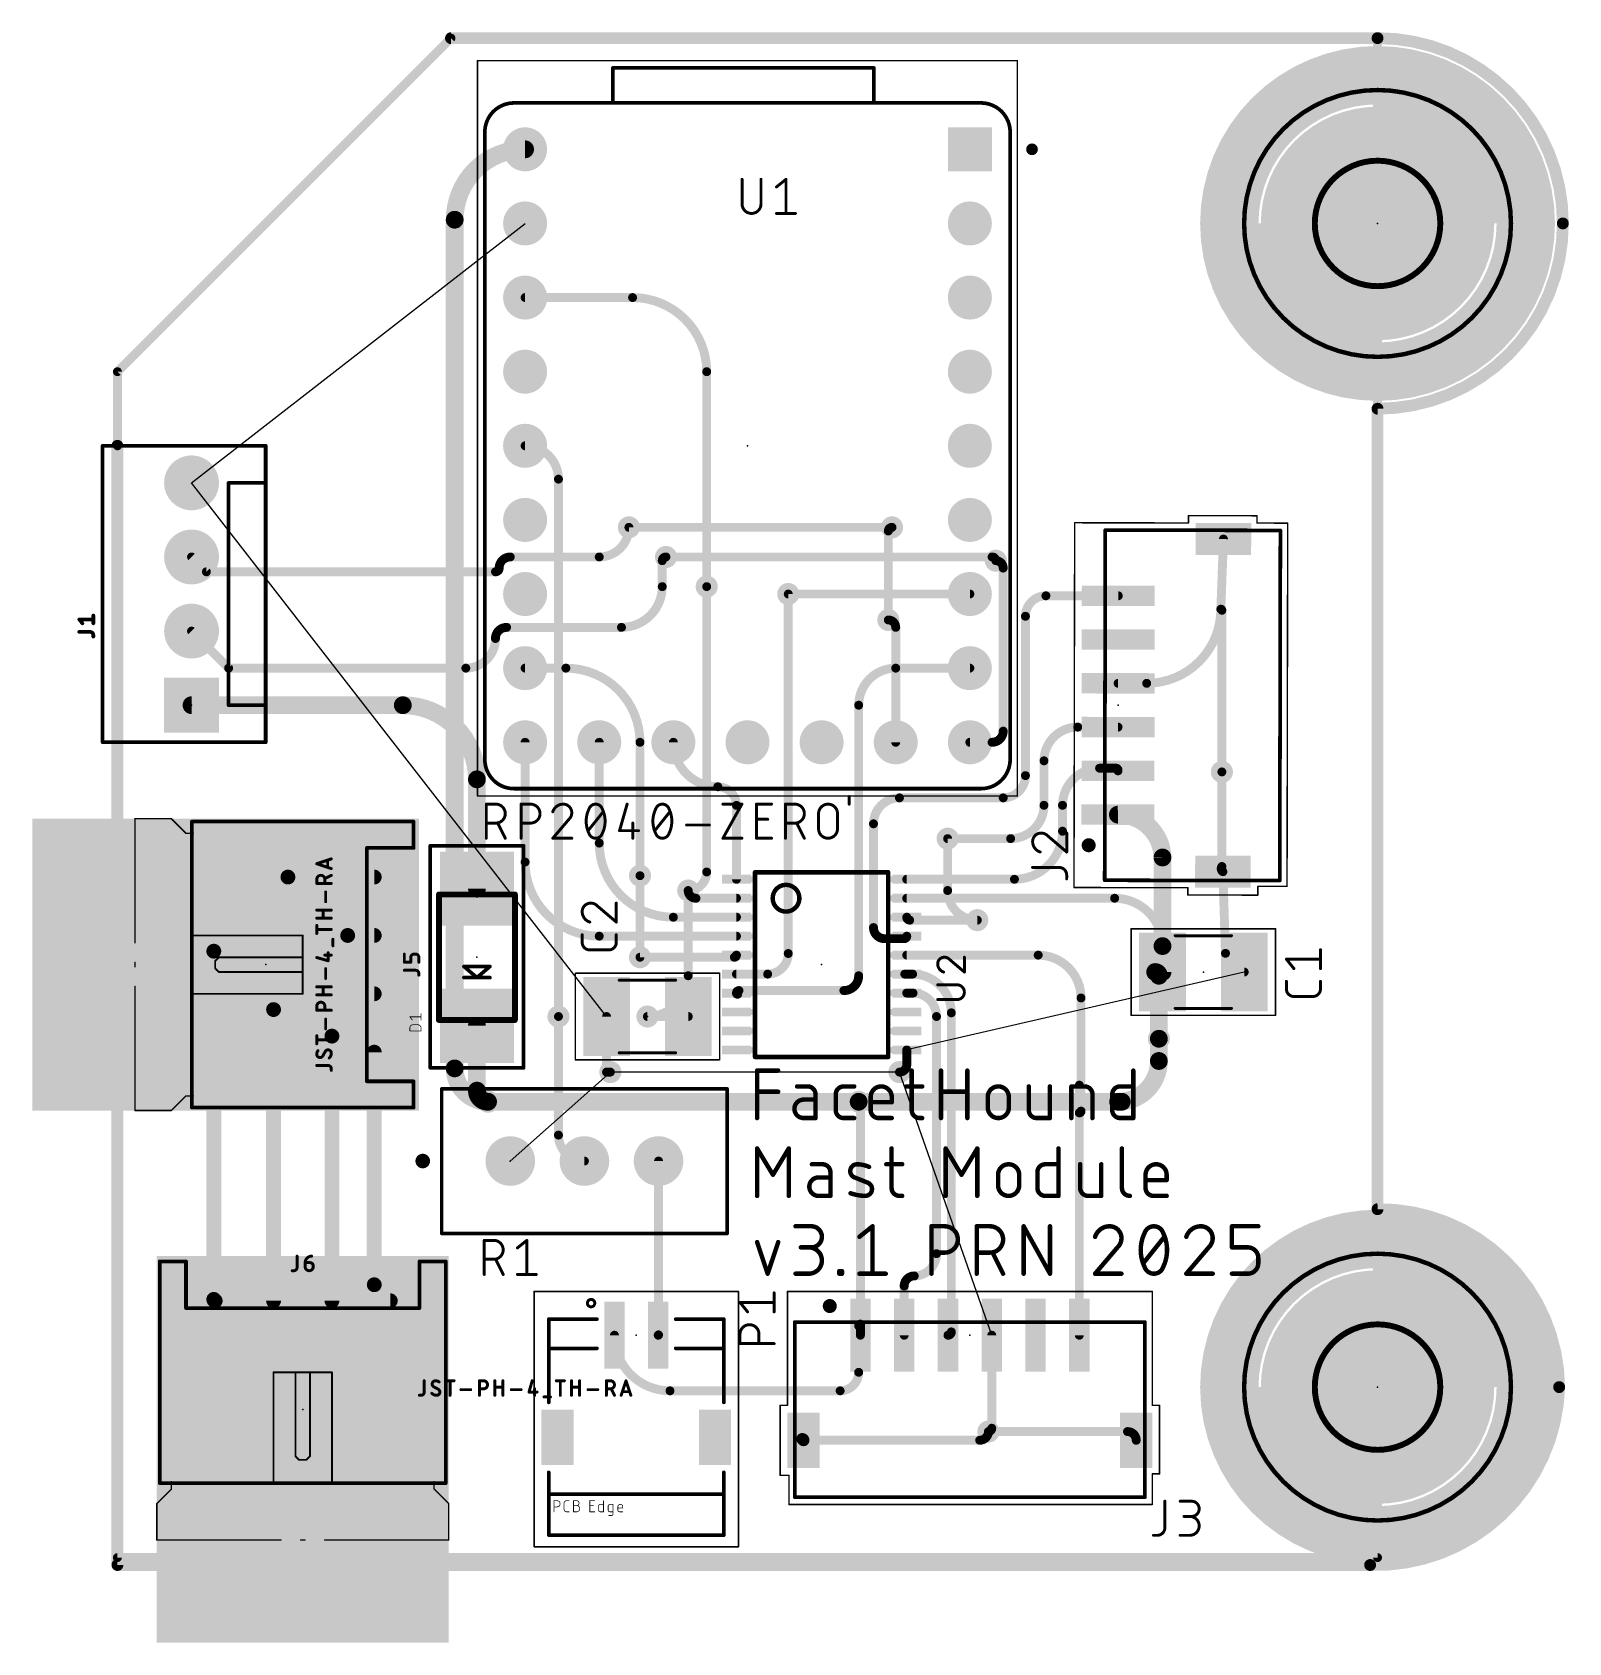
# Model space of a CAD drawing. Extents: x 33.9 to 86.6, y 2.2 to 57.4.
import ezdxf

# ---------------------------------------------------------------- set-up
doc = ezdxf.new("R2010")
doc.units = 0
for name, color, linetype in [('1', 12, 'CONTINUOUS'), ('16', 132, 'CONTINUOUS'), ('17', 110, 'CONTINUOUS'), ('18', 110, 'CONTINUOUS'), ('19', 53, 'CONTINUOUS'), ('20', 31, 'CONTINUOUS'), ('21', 253, 'CONTINUOUS'), ('23', 53, 'CONTINUOUS'), ('25', 253, 'CONTINUOUS'), ('27', 253, 'CONTINUOUS'), ('39', 12, 'CONTINUOUS'), ('43', 110, 'CONTINUOUS'), ('51', 253, 'CONTINUOUS')]:
    doc.layers.add(name, color=color, linetype=linetype)

# ---------------------------------------------------------------- blocks, each defined once
blk = doc.blocks.new('RECT')
blk.add_solid([(-0.5, -0.5), (0.5, -0.5), (-0.5, 0.5), (0.5, 0.5)])
blk = doc.blocks.new('ROUNDP')
at = {"const_width": 0.5}
blk.add_lwpolyline([(0, -0.25, 1), (0, 0.25, 1), (0, -0.25)], format="xyb", dxfattribs=at)
blk = doc.blocks.new('SQUAREP')
blk.add_solid([(-0.5, -0.5), (0.5, -0.5), (-0.5, 0.5), (0.5, 0.5)])
blk = doc.blocks.new('ROUNDV')
at = {"const_width": 0.5}
blk.add_lwpolyline([(0, -0.25, 1), (0, 0.25, 1), (0, -0.25)], format="xyb", dxfattribs=at)

msp = doc.modelspace()

# ---------------------------------------------------------------- linework, layer by layer
at = {"layer": '1'}
for points, const_width in [([(54.483, 48.26), (50.8, 48.26)], 0.3048), ([(57.023, 38.354), (57.023, 45.72)], 0.3048), ([(63.246, 37.211), (63.246, 40.259)], 0.3048), ([(74.6401, 37.5799), (74.7299, 39.9837)], 0.3048), ([(39.878, 38.862), (39.37, 39.37)], 0.3048), ([(50.292, 39.37), (53.34, 39.37)], 0.3048), ([(55.499, 38.354), (55.499, 39.243)], 0.3048), ([(49.784, 38.862), (39.878, 38.862)], 0.3048), ([(67.183, 38.989), (67.183, 33.401)], 0.3048), ([(59.817, 38.1), (59.817, 25.781)], 0.3048), ([(71.1265, 38.04), (68.6466, 38.0396)], 0.3048), ([(74.676, 37.544), (74.676, 32.004)], 0.3048), ([(40.64, 35.56), (39.37, 36.83)], 0.3048), ([(50.165, 36.957), (54.102, 36.957)], 0.3048), ([(67.945, 37.338), (67.945, 31.877)], 0.3048), ([(48.768, 35.56), (40.64, 35.56)], 0.3048), ([(50.8, 35.56), (52.197, 35.56)], 0.3048), ([(66.04, 35.56), (63.5, 35.56)], 0.3048), ([(71.1213, 35.04), (72.1001, 35.0399)], 0.3048), ([(39.37, 34.29), (46.609, 34.29)], 0.6096), ([(62.23, 34.29), (62.23, 25.019)], 0.3048), ([(71.1187, 33.54), (69.7351, 33.5401)], 0.3048), ([(50.8, 33.02), (50.8, 28.915)], 0.3048), ([(53.34, 33.02), (53.34, 29.565)], 0.3048), ([(54.737, 33.02), (54.737, 28.448)], 0.3048), ([(66.802, 33.02), (66.04, 33.02)], 0.3048), ([(49.149, 31.75), (49.149, 28.0035)], 0.6096), ([(68.58, 32.385), (68.58, 30.861)], 0.3048), ([(70.485, 32.131), (71.0606, 32.131)], 0.3048), ([(74.676, 32.004), (74.676, 28.7641)], 0.3048), ([(58.0422, 30.8578), (58.0422, 28.325)], 0.3048), ([(67.183, 31.115), (63.627, 31.115)], 0.3048), ([(69.215, 29.972), (69.215, 30.861)], 0.3048), ([(62.738, 30.226), (62.738, 26.67)], 0.3048), ([(67.437, 29.718), (65.278, 29.718)], 0.3048), ([(72.641, 29.0717), (72.641, 26.035)], 0.6096), ([(74.71, 28.5837), (74.7992, 25.7878)], 0.3048), ([(45.63, 28.4), (42.672, 28.4)], 0.508), ([(63.8778, 28.325), (67.568, 28.325)], 0.3048), ([(56.653, 27.675), (58.0422, 27.675)], 0.3048), ([(63.8778, 27.675), (71.001, 27.675)], 0.3048), ([(55.88, 27.025), (58.0422, 27.025)], 0.3048), ([(66.294, 26.924), (63.9788, 26.924)], 0.3048), ([(45.63, 26.4), (44.72, 26.4)], 0.508), ([(53.34, 26.375), (58.0422, 26.375)], 0.3048), ([(40.132, 25.86), (40.132, 13.928)], 0.508), ([(63.119, 26.289), (63.7918, 26.289)], 0.3048), ([(72.641, 26.035), (72.641, 25.146)], 0.6096), ([(54.737, 25.654), (57.9712, 25.654)], 0.3048), ([(63.8778, 25.725), (68.382, 25.725)], 0.3048), ([(59.111, 25.075), (58.0422, 25.075)], 0.3048), ([(63.8778, 25.075), (63.81, 25.075)], 0.3048), ([(63.8778, 25.075), (64.079, 25.075)], 0.3048), ([(72.517, 22.86), (72.517, 25.019)], 0.6096), ([(72.641, 25.146), (72.39, 25.146)], 0.3048), ([(61.722, 24.511), (58.1282, 24.511)], 0.3048), ([(63.8778, 24.425), (64.094, 24.425)], 0.3048), ([(69.85, 24.257), (69.85, 20.38)], 0.3048), ([(42.18, 23.86), (42.18, 13.88)], 0.508), ([(51.943, 23.622), (51.943, 19.558)], 0.3048), ([(53.591, 23.622), (53.591, 21.717)], 0.3048), ([(54.991, 23.622), (56.391, 23.622)], 0.3048), ([(64.897, 23.622), (64.897, 15.494)], 0.3048), ([(65.405, 23.749), (65.405, 12.815)], 0.3048), ([(44.18, 22.95), (44.18, 13.88)], 0.508), ([(49.149, 21.082), (49.149, 23.3045)], 0.6096), ([(45.63, 22.4), (45.63, 14.43)], 0.508), ([(63.8778, 22.475), (63.8778, 21.9678)], 0.3048), ([(53.591, 21.717), (53.721, 21.717)], 0.3048), ([(69.79, 21.269), (69.79, 20.32)], 0.3048), ([(62.29, 13.081), (62.29, 20.641)], 0.3048), ([(69.79, 20.32), (69.79, 12.7)], 0.3048), ([(55.372, 12.712), (55.372, 18.669)], 0.3048), ([(63.79, 14.387), (63.79, 12.7)], 0.3048), ([(62.23, 11.43), (62.23, 13.021)], 0.3048), ([(62.29, 12.7), (62.29, 13.081)], 0.3048), ([(66.79, 12.7), (66.79, 9.513)], 0.3048), ([(55.765, 10.795), (61.595, 10.795)], 0.3048), ([(66.675, 9.398), (71.442, 9.398)], 0.3048), ([(60.34, 9.1), (66.377, 9.1)], 0.3048)]:
    msp.add_lwpolyline(points, dxfattribs=dict(at, const_width=const_width))
for points, const_width in [([(50.8, 48.3362, 1), (50.8, 48.1838)], 0.1524), ([(57.023, 45.72, 0.4142), (54.483, 48.26)], 0.3048), ([(54.483, 48.3362, 1), (54.483, 48.1838)], 0.1524), ([(54.483, 48.1838, 1), (54.483, 48.3362)], 0.1524), ([(57.0992, 45.72, 1), (56.9468, 45.72)], 0.1524), ([(56.9468, 45.72, 1), (57.0992, 45.72)], 0.1524), ([(53.34, 39.37, 0.4142), (54.356, 40.386)], 0.3048), ([(54.4322, 40.386, 1), (54.2798, 40.386)], 0.1524), ([(63.373, 40.386, 0.4142), (63.246, 40.259)], 0.3048), ([(63.3222, 40.259, 1), (63.1698, 40.259)], 0.1524), ([(63.1698, 40.259, 1), (63.3222, 40.259)], 0.1524), ([(63.373, 40.3098, 1), (63.373, 40.4622)], 0.1524), ([(74.8061, 39.9809, 1), (74.6538, 39.9866)], 0.1524), ([(39.4239, 39.4239, 1), (39.3161, 39.3161)], 0.1524), ([(50.292, 39.37, 0.4142), (49.911, 38.989)], 0.3048), ([(50.292, 39.4462, 1), (50.292, 39.2938)], 0.1524), ([(50.292, 39.2938, 1), (50.292, 39.4462)], 0.1524), ([(53.34, 39.4462, 1), (53.34, 39.2938)], 0.1524), ([(53.34, 39.2938, 1), (53.34, 39.4462)], 0.1524), ([(55.626, 39.37, 0.4142), (55.499, 39.243)], 0.3048), ([(55.5752, 39.243, 1), (55.4228, 39.243)], 0.1524), ([(55.4228, 39.243, 1), (55.5752, 39.243)], 0.1524), ([(55.626, 39.2938, 1), (55.626, 39.4462)], 0.1524), ([(67.183, 38.989, 0.4142), (66.929, 39.243)], 0.3048), ([(66.929, 39.3192, 1), (66.929, 39.1668)], 0.1524), ([(39.878, 38.9382, 1), (39.878, 38.7858)], 0.1524), ([(39.8241, 38.8081, 1), (39.9319, 38.9159)], 0.1524), ([(49.784, 38.862, 0.4142), (49.911, 38.989)], 0.3048), ([(49.784, 38.9382, 1), (49.784, 38.7858)], 0.1524), ([(49.784, 38.7858, 1), (49.784, 38.9382)], 0.1524), ([(49.9872, 38.989, 1), (49.8348, 38.989)], 0.1524), ([(49.8348, 38.989, 1), (49.9872, 38.989)], 0.1524), ([(67.2592, 38.989, 1), (67.1068, 38.989)], 0.1524), ([(67.1068, 38.989, 1), (67.2592, 38.989)], 0.1524), ([(54.102, 36.957, 0.4142), (55.499, 38.354)], 0.3048), ([(55.5752, 38.354, 1), (55.4228, 38.354)], 0.1524), ([(55.4228, 38.354, 1), (55.5752, 38.354)], 0.1524), ([(56.9468, 38.354, 1), (57.0992, 38.354)], 0.1524), ([(59.8932, 38.1, 1), (59.7408, 38.1)], 0.1524), ([(68.6466, 38.0396, 0.4142), (67.945, 37.338)], 0.3048), ([(68.6466, 38.1158, 1), (68.6466, 37.9634)], 0.1524), ([(68.6466, 37.9634, 1), (68.6466, 38.1158)], 0.1524), ([(71.1266, 37.9638, 1), (71.1265, 38.1162)], 0.1524), ([(72.1001, 35.0399, 0.4142), (74.6401, 37.5799)], 0.3048), ([(74.5639, 37.5828, 1), (74.7162, 37.5771)], 0.1524), ([(74.7163, 37.5799, 1), (74.5639, 37.5799)], 0.1524), ([(74.676, 37.544, 0.4142), (74.6401, 37.5799)], 0.3048), ([(74.6401, 37.6561, 1), (74.6401, 37.5037)], 0.1524), ([(74.7522, 37.544, 1), (74.5998, 37.544)], 0.1524), ([(74.5998, 37.544, 1), (74.7522, 37.544)], 0.1524), ([(39.4239, 36.8839, 1), (39.3161, 36.7761)], 0.1524), ([(50.165, 36.957, 0.4142), (49.784, 36.576)], 0.3048), ([(50.165, 37.0332, 1), (50.165, 36.8808)], 0.1524), ([(50.165, 36.8808, 1), (50.165, 37.0332)], 0.1524), ([(54.102, 37.0332, 1), (54.102, 36.8808)], 0.1524), ([(54.102, 36.8808, 1), (54.102, 37.0332)], 0.1524), ([(63.1698, 37.211, 1), (63.3222, 37.211)], 0.1524), ([(68.0212, 37.338, 1), (67.8688, 37.338)], 0.1524), ([(67.8688, 37.338, 1), (68.0212, 37.338)], 0.1524), ([(48.768, 35.56, 0.4142), (49.784, 36.576)], 0.3048), ([(49.8602, 36.576, 1), (49.7078, 36.576)], 0.1524), ([(49.7078, 36.576, 1), (49.8602, 36.576)], 0.1524), ([(40.64, 35.6362, 1), (40.64, 35.4838)], 0.1524), ([(40.5861, 35.5061, 1), (40.6939, 35.6139)], 0.1524), ([(48.768, 35.6362, 1), (48.768, 35.4838)], 0.1524), ([(48.768, 35.4838, 1), (48.768, 35.6362)], 0.1524), ([(50.8, 35.6362, 1), (50.8, 35.4838)], 0.1524), ([(54.737, 33.02, 0.4142), (52.197, 35.56)], 0.3048), ([(52.197, 35.6362, 1), (52.197, 35.4838)], 0.1524), ([(52.197, 35.4838, 1), (52.197, 35.6362)], 0.1524), ([(63.5, 35.56, 0.4142), (62.23, 34.29)], 0.3048), ([(63.5, 35.6362, 1), (63.5, 35.4838)], 0.1524), ([(63.5, 35.4838, 1), (63.5, 35.6362)], 0.1524), ([(66.04, 35.4838, 1), (66.04, 35.6362)], 0.1524), ([(71.1213, 35.1162, 1), (71.1213, 34.9638)], 0.1524), ([(72.1001, 35.1161, 1), (72.1001, 34.9637)], 0.1524), ([(72.1001, 34.9637, 1), (72.1001, 35.1161)], 0.1524), ([(39.37, 34.4424, 1), (39.37, 34.1376)], 0.3048), ([(49.149, 31.75, 0.4142), (46.609, 34.29)], 0.6096), ([(46.609, 34.4424, 1), (46.609, 34.1376)], 0.3048), ([(46.609, 34.1376, 1), (46.609, 34.4424)], 0.3048), ([(62.3062, 34.29, 1), (62.1538, 34.29)], 0.1524), ([(62.1538, 34.29, 1), (62.3062, 34.29)], 0.1524), ([(69.7351, 33.5401, 0.4142), (68.58, 32.385)], 0.3048), ([(69.7351, 33.6163, 1), (69.7351, 33.4639)], 0.1524), ([(69.7351, 33.4639, 1), (69.7351, 33.6163)], 0.1524), ([(71.1187, 33.4638, 1), (71.1187, 33.6162)], 0.1524), ([(50.8762, 33.02, 1), (50.7238, 33.02)], 0.1524), ([(53.4162, 33.02, 1), (53.2638, 33.02)], 0.1524), ([(54.8132, 33.02, 1), (54.6608, 33.02)], 0.1524), ([(55.88, 33.02, 0.4142), (57.404, 31.496)], 0.3048), ([(55.9562, 33.02, 1), (55.8038, 33.02)], 0.1524), ([(66.04, 33.0962, 1), (66.04, 32.9438)], 0.1524), ([(66.802, 33.02, 0.4142), (67.183, 33.401)], 0.3048), ([(66.802, 33.0962, 1), (66.802, 32.9438)], 0.1524), ([(66.802, 32.9438, 1), (66.802, 33.0962)], 0.1524), ([(67.2592, 33.401, 1), (67.1068, 33.401)], 0.1524), ([(67.1068, 33.401, 1), (67.2592, 33.401)], 0.1524), ([(54.6608, 33.02, 1), (54.8132, 33.02)], 0.1524), ([(49.3014, 31.75, 1), (48.9966, 31.75)], 0.3048), ([(67.183, 31.115, 0.4142), (67.945, 31.877)], 0.3048), ([(68.0212, 31.877, 1), (67.8688, 31.877)], 0.1524), ([(68.6562, 32.385, 1), (68.5038, 32.385)], 0.1524), ([(68.5038, 32.385, 1), (68.6562, 32.385)], 0.1524), ([(70.485, 32.131, 0.4142), (69.215, 30.861)], 0.3048), ([(70.485, 32.2072, 1), (70.485, 32.0548)], 0.1524), ([(70.485, 32.0548, 1), (70.485, 32.2072)], 0.1524), ([(71.1161, 32.04, 0.4142), (71.0606, 32.131)], 0.3048), ([(71.0786, 32.205, 1), (71.0427, 32.057)], 0.1524), ([(71.042, 32.058, 1), (71.1901, 32.022)], 0.1524), ([(71.0606, 32.0548, 1), (71.0606, 32.2072)], 0.1524), ([(74.7522, 32.004, 1), (74.5998, 32.004)], 0.1524), ([(74.5998, 32.004, 1), (74.7522, 32.004)], 0.1524), ([(48.9966, 31.75, 1), (49.3014, 31.75)], 0.3048), ([(58.0422, 30.8578, 0.4142), (57.404, 31.496)], 0.3048), ([(57.404, 31.5722, 1), (57.404, 31.4198)], 0.1524), ([(57.404, 31.4198, 1), (57.404, 31.5722)], 0.1524), ([(67.8688, 31.877, 1), (68.0212, 31.877)], 0.1524), ([(58.1184, 30.8578, 1), (57.966, 30.8578)], 0.1524), ([(57.966, 30.8578, 1), (58.1184, 30.8578)], 0.1524), ([(63.627, 31.115, 0.4142), (62.738, 30.226)], 0.3048), ([(63.627, 31.1912, 1), (63.627, 31.0388)], 0.1524), ([(63.627, 31.0388, 1), (63.627, 31.1912)], 0.1524), ([(67.183, 31.1912, 1), (67.183, 31.0388)], 0.1524), ([(67.183, 31.0388, 1), (67.183, 31.1912)], 0.1524), ([(67.437, 29.718, 0.4142), (68.58, 30.861)], 0.3048), ([(68.6562, 30.861, 1), (68.5038, 30.861)], 0.1524), ([(68.5038, 30.861, 1), (68.6562, 30.861)], 0.1524), ([(69.2912, 30.861, 1), (69.1388, 30.861)], 0.1524), ([(69.1388, 30.861, 1), (69.2912, 30.861)], 0.1524), ([(62.8142, 30.226, 1), (62.6618, 30.226)], 0.1524), ([(71.1104, 30.6924, 1), (71.1165, 30.3876)], 0.3048), ([(72.641, 29.0717, 0.4142), (71.1135, 30.54)], 0.6096), ([(62.6618, 30.226, 1), (62.8142, 30.226)], 0.1524), ([(65.278, 29.7942, 1), (65.278, 29.6418)], 0.1524), ([(67.437, 29.7942, 1), (67.437, 29.6418)], 0.1524), ([(67.437, 29.6418, 1), (67.437, 29.7942)], 0.1524), ([(67.568, 28.325, 0.4142), (69.215, 29.972)], 0.3048), ([(69.2912, 29.972, 1), (69.1388, 29.972)], 0.1524), ([(69.1388, 29.972, 1), (69.2912, 29.972)], 0.1524), ([(53.34, 29.565, 0.4142), (55.88, 27.025)], 0.3048), ([(53.4162, 29.565, 1), (53.2638, 29.565)], 0.1524), ([(53.2638, 29.565, 1), (53.4162, 29.565)], 0.1524), ([(72.7934, 29.0717, 1), (72.4886, 29.0717)], 0.3048), ([(50.8, 28.915, 0.4142), (53.34, 26.375)], 0.3048), ([(50.8762, 28.915, 1), (50.7238, 28.915)], 0.1524), ([(50.7238, 28.915, 1), (50.8762, 28.915)], 0.1524), ([(72.4886, 29.0687, 1), (72.7934, 29.0747)], 0.3048), ([(74.676, 28.7641, 0.4142), (74.71, 28.5837)], 0.3048), ([(74.5998, 28.7641, 1), (74.7522, 28.7641)], 0.1524), ([(74.7389, 28.7211, 1), (74.6131, 28.807)], 0.1524), ([(74.7862, 28.5862, 1), (74.6339, 28.5813)], 0.1524), ([(74.6671, 28.5208, 1), (74.753, 28.6467)], 0.1524), ([(42.672, 28.4, 0.4142), (40.132, 25.86)], 0.508), ([(42.672, 28.527, 1), (42.672, 28.273)], 0.254), ([(42.672, 28.273, 1), (42.672, 28.527)], 0.254), ([(45.63, 28.273, 1), (45.63, 28.527)], 0.254), ([(48.9966, 28.0035, 1), (49.3014, 28.0035)], 0.3048), ([(54.6608, 28.448, 1), (54.8132, 28.448)], 0.1524), ([(57.966, 28.325, 1), (58.1184, 28.325)], 0.1524), ([(63.8778, 28.4012, 1), (63.8778, 28.2488)], 0.1524), ([(67.568, 28.4012, 1), (67.568, 28.2488)], 0.1524), ([(67.568, 28.2488, 1), (67.568, 28.4012)], 0.1524), ([(56.388, 27.94, 0.4142), (56.653, 27.675)], 0.3048), ([(56.4642, 27.94, 1), (56.3118, 27.94)], 0.1524), ([(56.653, 27.7512, 1), (56.653, 27.5988)], 0.1524), ([(56.653, 27.5988, 1), (56.653, 27.7512)], 0.1524), ([(58.0422, 27.5988, 1), (58.0422, 27.7512)], 0.1524), ([(63.8778, 27.7512, 1), (63.8778, 27.5988)], 0.1524), ([(72.641, 26.035, 0.4142), (71.001, 27.675)], 0.3048), ([(71.001, 27.7512, 1), (71.001, 27.5988)], 0.1524), ([(71.001, 27.5988, 1), (71.001, 27.7512)], 0.1524), ([(55.88, 27.1012, 1), (55.88, 26.9488)], 0.1524), ([(55.88, 26.9488, 1), (55.88, 27.1012)], 0.1524), ([(58.0422, 26.9488, 1), (58.0422, 27.1012)], 0.1524), ([(63.8778, 27.025, 0.4142), (63.9788, 26.924)], 0.3048), ([(63.954, 27.025, 1), (63.8016, 27.025)], 0.1524), ([(63.9788, 27.0002, 1), (63.9788, 26.8478)], 0.1524), ([(63.9788, 26.8478, 1), (63.9788, 27.0002)], 0.1524), ([(66.294, 26.8478, 1), (66.294, 27.0002)], 0.1524), ([(44.72, 26.4, 0.4142), (42.18, 23.86)], 0.508), ([(44.72, 26.527, 1), (44.72, 26.273)], 0.254), ([(44.72, 26.273, 1), (44.72, 26.527)], 0.254), ([(45.63, 26.273, 1), (45.63, 26.527)], 0.254), ([(53.34, 26.4512, 1), (53.34, 26.2988)], 0.1524), ([(53.34, 26.2988, 1), (53.34, 26.4512)], 0.1524), ([(58.0422, 26.2988, 1), (58.0422, 26.4512)], 0.1524), ([(62.738, 26.67, 0.4142), (63.119, 26.289)], 0.3048), ([(62.8142, 26.67, 1), (62.6618, 26.67)], 0.1524), ([(62.6618, 26.67, 1), (62.8142, 26.67)], 0.1524), ([(63.7918, 26.289, 0.4142), (63.8778, 26.375)], 0.3048), ([(63.954, 26.375, 1), (63.8016, 26.375)], 0.1524), ([(40.259, 25.86, 1), (40.005, 25.86)], 0.254), ([(40.005, 25.86, 1), (40.259, 25.86)], 0.254), ([(63.119, 26.3652, 1), (63.119, 26.2128)], 0.1524), ([(63.119, 26.2128, 1), (63.119, 26.3652)], 0.1524), ([(63.7918, 26.3652, 1), (63.7918, 26.2128)], 0.1524), ([(63.7918, 26.2128, 1), (63.7918, 26.3652)], 0.1524), ([(72.7934, 26.035, 1), (72.4886, 26.035)], 0.3048), ([(72.4886, 26.035, 1), (72.7934, 26.035)], 0.3048), ([(72.5648, 26.035, 1), (72.7172, 26.035)], 0.1524), ([(54.737, 25.7302, 1), (54.737, 25.5778)], 0.1524), ([(57.9712, 25.654, 0.4142), (58.0422, 25.725)], 0.3048), ([(57.9712, 25.7302, 1), (57.9712, 25.5778)], 0.1524), ([(58.1184, 25.725, 1), (57.966, 25.725)], 0.1524), ([(57.9712, 25.5778, 1), (57.9712, 25.7302)], 0.1524), ([(59.111, 25.075, 0.4142), (59.817, 25.781)], 0.3048), ([(59.8932, 25.781, 1), (59.7408, 25.781)], 0.1524), ([(59.7408, 25.781, 1), (59.8932, 25.781)], 0.1524), ([(63.8778, 25.8012, 1), (63.8778, 25.6488)], 0.1524), ([(69.85, 24.257, 0.4142), (68.382, 25.725)], 0.3048), ([(68.382, 25.8012, 1), (68.382, 25.6488)], 0.1524), ([(68.382, 25.6488, 1), (68.382, 25.8012)], 0.1524), ([(72.517, 25.019, 0.4142), (72.39, 25.146)], 0.6096), ([(72.39, 25.2984, 1), (72.39, 24.9936)], 0.3048), ([(74.7992, 25.7878, 0.4142), (75.441, 25.146)], 0.3048), ([(74.8754, 25.7878, 1), (74.723, 25.7878)], 0.1524), ([(74.7231, 25.7853, 1), (74.8754, 25.7902)], 0.1524), ([(58.0422, 25.1512, 1), (58.0422, 24.9988)], 0.1524), ([(59.111, 25.1512, 1), (59.111, 24.9988)], 0.1524), ([(59.111, 24.9988, 1), (59.111, 25.1512)], 0.1524), ([(61.722, 24.511, 0.4142), (62.23, 25.019)], 0.3048), ([(62.3062, 25.019, 1), (62.1538, 25.019)], 0.1524), ([(62.1538, 25.019, 1), (62.3062, 25.019)], 0.1524), ([(63.81, 25.1512, 1), (63.81, 24.9988)], 0.1524), ([(63.8778, 25.1512, 1), (63.8778, 24.9988)], 0.1524), ([(63.8778, 24.9988, 1), (63.8778, 25.1512)], 0.1524), ([(65.405, 23.749, 0.4142), (64.079, 25.075)], 0.3048), ([(64.079, 25.1512, 1), (64.079, 24.9988)], 0.1524), ([(64.079, 24.9988, 1), (64.079, 25.1512)], 0.1524), ([(72.6694, 25.019, 1), (72.3646, 25.019)], 0.3048), ([(72.3646, 25.019, 1), (72.6694, 25.019)], 0.3048), ([(72.39, 25.2222, 1), (72.39, 25.0698)], 0.1524), ([(72.4886, 25.146, 1), (72.7934, 25.146)], 0.3048), ([(72.641, 25.0698, 1), (72.641, 25.2222)], 0.1524), ([(75.441, 25.0698, 1), (75.441, 25.2222)], 0.1524), ([(45.63, 24.4, 0.4142), (44.18, 22.95)], 0.508), ([(45.63, 24.273, 1), (45.63, 24.527)], 0.254), ([(58.1282, 24.511, 0.4142), (58.0422, 24.425)], 0.3048), ([(58.0422, 24.425, 0.4142), (58.0832, 24.384)], 0.3048), ([(58.1184, 24.425, 1), (57.966, 24.425)], 0.1524), ([(57.966, 24.425, 1), (58.1184, 24.425)], 0.1524), ([(58.1282, 24.5872, 1), (58.1282, 24.4348)], 0.1524), ([(58.0832, 24.3078, 1), (58.0832, 24.4602)], 0.1524), ([(58.1282, 24.4348, 1), (58.1282, 24.5872)], 0.1524), ([(61.722, 24.5872, 1), (61.722, 24.4348)], 0.1524), ([(61.722, 24.4348, 1), (61.722, 24.5872)], 0.1524), ([(63.8778, 24.5012, 1), (63.8778, 24.3488)], 0.1524), ([(64.897, 23.622, 0.4142), (64.094, 24.425)], 0.3048), ([(64.094, 24.5012, 1), (64.094, 24.3488)], 0.1524), ([(64.094, 24.3488, 1), (64.094, 24.5012)], 0.1524), ([(69.9262, 24.257, 1), (69.7738, 24.257)], 0.1524), ([(69.7738, 24.257, 1), (69.9262, 24.257)], 0.1524), ([(42.307, 23.86, 1), (42.053, 23.86)], 0.254), ([(42.053, 23.86, 1), (42.307, 23.86)], 0.254), ([(52.0192, 23.622, 1), (51.8668, 23.622)], 0.1524), ([(53.6672, 23.622, 1), (53.5148, 23.622)], 0.1524), ([(54.991, 23.6982, 1), (54.991, 23.5458)], 0.1524), ([(56.391, 23.5458, 1), (56.391, 23.6982)], 0.1524), ([(64.9732, 23.622, 1), (64.8208, 23.622)], 0.1524), ([(65.4812, 23.749, 1), (65.3288, 23.749)], 0.1524), ([(65.3288, 23.749, 1), (65.4812, 23.749)], 0.1524), ([(44.307, 22.95, 1), (44.053, 22.95)], 0.254), ([(49.3014, 23.3045, 1), (48.9966, 23.3045)], 0.3048), ([(64.8208, 23.622, 1), (64.9732, 23.622)], 0.1524), ([(44.053, 22.95, 1), (44.307, 22.95)], 0.254), ([(45.757, 22.4, 1), (45.503, 22.4)], 0.254), ([(72.3646, 22.86, 1), (72.6694, 22.86)], 0.3048), ([(63.627, 21.717, 0.4142), (63.8778, 21.9678)], 0.3048), ([(63.954, 22.475, 1), (63.8016, 22.475)], 0.1524), ([(63.954, 21.9678, 1), (63.8016, 21.9678)], 0.1524), ([(53.591, 21.7932, 1), (53.591, 21.6408)], 0.1524), ([(53.5148, 21.717, 1), (53.6672, 21.717)], 0.1524), ([(53.721, 21.6408, 1), (53.721, 21.7932)], 0.1524), ([(63.627, 21.7932, 1), (63.627, 21.6408)], 0.1524), ([(63.8016, 21.9678, 1), (63.954, 21.9678)], 0.1524), ([(49.149, 21.082, 0.4142), (49.53, 20.701)], 0.6096), ([(49.3014, 21.082, 1), (48.9966, 21.082)], 0.3048), ([(48.9966, 21.082, 1), (49.3014, 21.082)], 0.3048), ([(49.53, 20.5486, 1), (49.53, 20.8534)], 0.3048), ([(69.8662, 21.269, 1), (69.7138, 21.269)], 0.1524), ([(62.29, 20.641, 0.4142), (62.23, 20.701)], 0.3048), ([(62.23, 20.7772, 1), (62.23, 20.6248)], 0.1524), ([(62.3662, 20.641, 1), (62.2138, 20.641)], 0.1524), ([(62.2138, 20.641, 1), (62.3662, 20.641)], 0.1524), ([(69.79, 20.32, 0.4142), (69.85, 20.38)], 0.3048), ([(69.8662, 20.32, 1), (69.7138, 20.32)], 0.1524), ([(69.79, 20.3962, 1), (69.79, 20.2438)], 0.1524), ([(69.9262, 20.38, 1), (69.7738, 20.38)], 0.1524), ([(69.7738, 20.38, 1), (69.9262, 20.38)], 0.1524), ([(69.7138, 20.32, 1), (69.8662, 20.32)], 0.1524), ([(51.943, 19.558, 0.4142), (52.832, 18.669)], 0.3048), ([(52.0192, 19.558, 1), (51.8668, 19.558)], 0.1524), ([(51.8668, 19.558, 1), (52.0192, 19.558)], 0.1524), ([(52.832, 18.5928, 1), (52.832, 18.7452)], 0.1524), ([(55.4482, 18.669, 1), (55.2958, 18.669)], 0.1524), ([(64.135, 14.732, 0.4142), (64.897, 15.494)], 0.3048), ([(64.9732, 15.494, 1), (64.8208, 15.494)], 0.1524), ([(64.8208, 15.494, 1), (64.9732, 15.494)], 0.1524), ([(45.63, 14.43, 0.4142), (46.18, 13.88)], 0.508), ([(45.757, 14.43, 1), (45.503, 14.43)], 0.254), ([(45.503, 14.43, 1), (45.757, 14.43)], 0.254), ([(64.135, 14.732, 0.4142), (63.79, 14.387)], 0.3048), ([(63.8662, 14.387, 1), (63.7138, 14.387)], 0.1524), ([(63.7138, 14.387, 1), (63.8662, 14.387)], 0.1524), ([(64.135, 14.8082, 1), (64.135, 14.6558)], 0.1524), ([(64.135, 14.6558, 1), (64.135, 14.8082)], 0.1524), ([(40.132, 13.928, 0.4142), (40.18, 13.88)], 0.508), ([(40.259, 13.928, 1), (40.005, 13.928)], 0.254), ([(40.005, 13.928, 1), (40.259, 13.928)], 0.254), ([(40.18, 13.753, 1), (40.18, 14.007)], 0.254), ([(42.053, 13.88, 1), (42.307, 13.88)], 0.254), ([(44.053, 13.88, 1), (44.307, 13.88)], 0.254), ([(46.18, 13.753, 1), (46.18, 14.007)], 0.254), ([(53.86, 12.7, 0.4142), (55.765, 10.795)], 0.3048), ([(53.9362, 12.7, 1), (53.7838, 12.7)], 0.1524), ([(55.36, 12.7, 0.4142), (55.372, 12.712)], 0.3048), ([(55.36, 12.7762, 1), (55.36, 12.6238)], 0.1524), ([(55.4482, 12.712, 1), (55.2958, 12.712)], 0.1524), ([(55.2958, 12.712, 1), (55.4482, 12.712)], 0.1524), ([(62.29, 13.081, 0.4142), (62.23, 13.021)], 0.3048), ([(62.3062, 13.021, 1), (62.1538, 13.021)], 0.1524), ([(62.1538, 13.021, 1), (62.3062, 13.021)], 0.1524), ([(62.3662, 13.081, 1), (62.2138, 13.081)], 0.1524), ([(62.2138, 13.081, 1), (62.3662, 13.081)], 0.1524), ([(62.2138, 12.7, 1), (62.3662, 12.7)], 0.1524), ([(62.29, 13.0048, 1), (62.29, 13.1572)], 0.1524), ([(63.7138, 12.7, 1), (63.8662, 12.7)], 0.1524), ([(65.29, 12.7, 0.4142), (65.405, 12.815)], 0.3048), ([(65.29, 12.7762, 1), (65.29, 12.6238)], 0.1524), ([(65.4812, 12.815, 1), (65.3288, 12.815)], 0.1524), ([(65.3288, 12.815, 1), (65.4812, 12.815)], 0.1524), ([(66.8662, 12.7, 1), (66.7138, 12.7)], 0.1524), ([(69.7138, 12.7, 1), (69.8662, 12.7)], 0.1524), ([(61.595, 10.795, 0.4142), (62.23, 11.43)], 0.3048), ([(62.3062, 11.43, 1), (62.1538, 11.43)], 0.1524), ([(62.1538, 11.43, 1), (62.3062, 11.43)], 0.1524), ([(55.765, 10.8712, 1), (55.765, 10.7188)], 0.1524), ([(55.765, 10.7188, 1), (55.765, 10.8712)], 0.1524), ([(61.595, 10.8712, 1), (61.595, 10.7188)], 0.1524), ([(61.595, 10.7188, 1), (61.595, 10.8712)], 0.1524), ([(66.377, 9.1, 0.4142), (66.675, 9.398)], 0.3048), ([(66.675, 9.398, 0.4142), (66.79, 9.513)], 0.3048), ([(66.7512, 9.398, 1), (66.5988, 9.398)], 0.1524), ([(66.675, 9.4742, 1), (66.675, 9.3218)], 0.1524), ([(66.675, 9.4742, 1), (66.675, 9.3218)], 0.1524), ([(66.8662, 9.513, 1), (66.7138, 9.513)], 0.1524), ([(66.7138, 9.513, 1), (66.8662, 9.513)], 0.1524), ([(71.74, 9.1, 0.4142), (71.442, 9.398)], 0.3048), ([(71.442, 9.4742, 1), (71.442, 9.3218)], 0.1524), ([(71.442, 9.3218, 1), (71.442, 9.4742)], 0.1524), ([(60.34, 9.1, 0.4142), (60.296, 9.144)], 0.4064), ([(60.296, 9.2456, 1), (60.296, 9.0424)], 0.2032), ([(60.2384, 9.1, 1), (60.4416, 9.1)], 0.2032), ([(60.34, 9.1762, 1), (60.34, 9.0238)], 0.1524), ([(66.377, 9.1762, 1), (66.377, 9.0238)], 0.1524), ([(66.377, 9.0238, 1), (66.377, 9.1762)], 0.1524), ([(71.6638, 9.1, 1), (71.8162, 9.1)], 0.1524)]:
    msp.add_lwpolyline(points, format="xyb", dxfattribs=dict(at, const_width=const_width))
at = {"layer": '16'}
for points, const_width in [([(48.26, 57.15), (36.83, 45.72)], 0.3048), ([(80.01, 57.15), (48.26, 57.15)], 0.3048), ([(80.01, 5.08), (80.01, 57.15)], 0.3048), ([(48.387, 50.927), (48.387, 21.844)], 0.6096), ([(36.83, 45.72), (36.83, 5.08)], 0.3048), ([(51.943, 42.037), (51.943, 23.622)], 0.3048), ([(63.373, 40.386), (54.356, 40.386)], 0.3048), ([(55.626, 39.37), (66.802, 39.37)], 0.3048), ([(57.023, 28.575), (57.023, 38.354)], 0.3048), ([(66.04, 38.1), (59.817, 38.1)], 0.3048), ([(63.5, 33.02), (63.5, 36.957)], 0.3048), ([(65.278, 29.718), (65.278, 27.94)], 0.3048), ([(54.737, 28.448), (54.737, 25.654)], 0.3048), ([(56.388, 27.94), (56.388, 25.019)], 0.3048), ([(72.517, 22.098), (72.517, 22.86)], 0.6096), ([(62.23, 20.701), (49.53, 20.701)], 0.6096), ([(62.23, 20.701), (71.12, 20.701)], 0.6096), ([(71.12, 20.701), (71.247, 20.701)], 0.6096), ([(36.83, 5.08), (80.01, 5.08)], 0.3048)]:
    msp.add_lwpolyline(points, dxfattribs=dict(at, const_width=const_width))
for points, const_width in [([(48.26, 57.2262, 1), (48.26, 57.0738)], 0.1524), ([(48.3139, 57.0961, 1), (48.2061, 57.2039)], 0.1524), ([(80.0862, 57.15, 1), (79.9338, 57.15)], 0.1524), ([(80.01, 57.0738, 1), (80.01, 57.2262)], 0.1524), ([(50.8, 53.34, 0.4142), (48.387, 50.927)], 0.6096), ([(50.8, 53.1876, 1), (50.8, 53.4924)], 0.3048), ([(48.5394, 50.927, 1), (48.2346, 50.927)], 0.3048), ([(48.2346, 50.927, 1), (48.5394, 50.927)], 0.3048), ([(36.9062, 45.72, 1), (36.7538, 45.72)], 0.1524), ([(36.7761, 45.7739, 1), (36.8839, 45.6661)], 0.1524), ([(51.943, 42.037, 0.4142), (50.8, 43.18)], 0.3048), ([(50.8, 43.2562, 1), (50.8, 43.1038)], 0.1524), ([(52.0192, 42.037, 1), (51.8668, 42.037)], 0.1524), ([(51.8668, 42.037, 1), (52.0192, 42.037)], 0.1524), ([(54.356, 40.4622, 1), (54.356, 40.3098)], 0.1524), ([(63.373, 40.3098, 1), (63.373, 40.4622)], 0.1524), ([(55.626, 39.4462, 1), (55.626, 39.2938)], 0.1524), ([(66.929, 39.243, 0.4142), (66.802, 39.37)], 0.3048), ([(66.802, 39.4462, 1), (66.802, 39.2938)], 0.1524), ([(66.802, 39.2938, 1), (66.802, 39.4462)], 0.1524), ([(66.8528, 39.243, 1), (67.0052, 39.243)], 0.1524), ([(57.0992, 38.354, 1), (56.9468, 38.354)], 0.1524), ([(59.817, 38.1762, 1), (59.817, 38.0238)], 0.1524), ([(66.04, 38.0238, 1), (66.04, 38.1762)], 0.1524), ([(63.5, 36.957, 0.4142), (63.246, 37.211)], 0.3048), ([(63.246, 37.2872, 1), (63.246, 37.1348)], 0.1524), ([(63.5762, 36.957, 1), (63.4238, 36.957)], 0.1524), ([(63.4238, 36.957, 1), (63.5762, 36.957)], 0.1524), ([(63.4238, 33.02, 1), (63.5762, 33.02)], 0.1524), ([(65.3542, 29.718, 1), (65.2018, 29.718)], 0.1524), ([(56.388, 27.94, 0.4142), (57.023, 28.575)], 0.3048), ([(57.0992, 28.575, 1), (56.9468, 28.575)], 0.1524), ([(54.8132, 28.448, 1), (54.6608, 28.448)], 0.1524), ([(56.9468, 28.575, 1), (57.0992, 28.575)], 0.1524), ([(56.388, 28.0162, 1), (56.388, 27.8638)], 0.1524), ([(56.4642, 27.94, 1), (56.3118, 27.94)], 0.1524), ([(65.278, 27.94, 0.4142), (66.294, 26.924)], 0.3048), ([(65.3542, 27.94, 1), (65.2018, 27.94)], 0.1524), ([(65.2018, 27.94, 1), (65.3542, 27.94)], 0.1524), ([(66.294, 26.8478, 1), (66.294, 27.0002)], 0.1524), ([(54.6608, 25.654, 1), (54.8132, 25.654)], 0.1524), ([(54.991, 23.622, 0.4142), (56.388, 25.019)], 0.3048), ([(56.4642, 25.019, 1), (56.3118, 25.019)], 0.1524), ([(56.3118, 25.019, 1), (56.4642, 25.019)], 0.1524), ([(54.991, 23.6982, 1), (54.991, 23.5458)], 0.1524), ([(51.8668, 23.622, 1), (52.0192, 23.622)], 0.1524), ([(72.6694, 22.86, 1), (72.3646, 22.86)], 0.3048), ([(48.387, 21.844, 0.4142), (49.53, 20.701)], 0.6096), ([(48.5394, 21.844, 1), (48.2346, 21.844)], 0.3048), ([(48.387, 21.844, 0.4142), (49.53, 20.701)], 0.6096), ([(48.5394, 21.844, 1), (48.2346, 21.844)], 0.3048), ([(71.12, 20.701, 0.4142), (72.517, 22.098)], 0.6096), ([(72.6694, 22.098, 1), (72.3646, 22.098)], 0.3048), ([(72.3646, 22.098, 1), (72.6694, 22.098)], 0.3048), ([(48.2346, 21.844, 1), (48.5394, 21.844)], 0.3048), ([(49.53, 20.8534, 1), (49.53, 20.5486)], 0.3048), ([(49.53, 20.5486, 1), (49.53, 20.8534)], 0.3048), ([(49.53, 20.5486, 1), (49.53, 20.8534)], 0.3048), ([(62.23, 20.8534, 1), (62.23, 20.5486)], 0.3048), ([(62.23, 20.5486, 1), (62.23, 20.8534)], 0.3048), ([(71.12, 20.8534, 1), (71.12, 20.5486)], 0.3048), ([(71.12, 20.8534, 1), (71.12, 20.5486)], 0.3048), ([(71.12, 20.5486, 1), (71.12, 20.8534)], 0.3048), ([(71.247, 20.5486, 1), (71.247, 20.8534)], 0.3048), ([(36.83, 5.1562, 1), (36.83, 5.0038)], 0.1524), ([(36.7538, 5.08, 1), (36.9062, 5.08)], 0.1524), ([(79.9338, 5.08, 1), (80.0862, 5.08)], 0.1524), ([(80.01, 5.0038, 1), (80.01, 5.1562)], 0.1524)]:
    msp.add_lwpolyline(points, format="xyb", dxfattribs=dict(at, const_width=const_width))
at = {"layer": '19'}
for p, q in [((39.37, 41.91), (50.8, 50.8)), ((53.591, 23.622), (39.37, 41.91)), ((75.441, 25.146), (63.8778, 22.475)), ((50.292, 18.669), (53.721, 21.717)), ((63.627, 21.717), (53.721, 21.717)), ((66.79, 12.7), (63.627, 21.717))]:
    msp.add_line(p, q, dxfattribs=at)
at = {"layer": '20'}
for points, const_width in [([(36.83, 45.72), (48.26, 57.15)], 0.3048), ([(80.01, 57.15), (48.26, 57.15)], 0.4064), ([(36.83, 43.18), (36.83, 45.72)], 0.3048), ([(80.01, 44.45), (80.01, 17.018)], 0.4064), ([(36.83, 43.18), (36.83, 4.826)], 0.4064), ([(79.756, 4.826), (36.83, 4.826)], 0.4064)]:
    msp.add_lwpolyline(points, dxfattribs=dict(at, const_width=const_width))
for points, const_width in [([(48.26, 57.2516, 1), (48.26, 57.0484)], 0.2032), ([(48.3139, 57.0961, 1), (48.2061, 57.2039)], 0.1524), ([(86.36, 50.8, 0.4142), (80.01, 57.15)], 0.4064), ([(80.01, 57.2516, 1), (80.01, 57.0484)], 0.2032), ([(80.01, 57.0484, 1), (80.01, 57.2516)], 0.2032), ([(80.01, 44.45, 0.4142), (86.36, 50.8)], 0.4064), ([(86.4616, 50.8, 1), (86.2584, 50.8)], 0.2032), ([(86.2584, 50.8, 1), (86.4616, 50.8)], 0.2032), ([(36.9062, 45.72, 1), (36.7538, 45.72)], 0.1524), ([(36.7761, 45.7739, 1), (36.8839, 45.6661)], 0.1524), ([(80.01, 44.5516, 1), (80.01, 44.3484)], 0.2032), ([(80.1116, 44.45, 1), (79.9084, 44.45)], 0.2032), ([(36.9316, 43.18, 1), (36.7284, 43.18)], 0.2032), ([(36.7538, 43.18, 1), (36.9062, 43.18)], 0.1524), ([(86.233, 10.922, 0.4142), (80.01, 17.018)], 0.4064), ([(80.009, 17.1196, 1), (80.011, 16.9164)], 0.2032), ([(79.9084, 17.018, 1), (80.1116, 17.018)], 0.2032), ([(79.756, 4.826, 0.4142), (86.233, 10.922)], 0.4064), ([(86.3346, 10.9189, 1), (86.1314, 10.9251)], 0.2032), ([(86.1314, 10.921, 1), (86.3346, 10.923)], 0.2032), ([(36.83, 4.9276, 1), (36.83, 4.7244)], 0.2032), ([(79.7591, 4.9276, 1), (79.7529, 4.7244)], 0.2032), ([(79.756, 4.7244, 1), (79.756, 4.9276)], 0.2032), ([(36.7284, 4.826, 1), (36.9316, 4.826)], 0.2032)]:
    msp.add_lwpolyline(points, format="xyb", dxfattribs=dict(at, const_width=const_width))
at = {"layer": '21'}
for points, const_width in [([(80.01, 46.228, 1), (80.01, 55.372, 1), (80.01, 46.228)], 0.1524), ([(50.42, 54.93, 0.4142), (49.42, 53.93)], 0.127), ([(50.42, 54.9618, 1), (50.42, 54.8982)], 0.0635), ([(50.42, 54.8982, 1), (50.42, 54.9618)], 0.0635), ([(67.42, 53.93, 0.4142), (66.42, 54.93)], 0.127), ([(66.42, 54.9618, 1), (66.42, 54.8982)], 0.0635), ([(66.42, 54.8982, 1), (66.42, 54.9618)], 0.0635), ([(49.4518, 53.93, 1), (49.3882, 53.93)], 0.0635), ([(49.3882, 53.93, 1), (49.4518, 53.93)], 0.0635), ([(67.4518, 53.93, 1), (67.3882, 53.93)], 0.0635), ([(67.3882, 53.93, 1), (67.4518, 53.93)], 0.0635), ([(68.17, 53.24, 1), (68.17, 53.44, 1), (68.17, 53.24)], 0.2), ([(80.01, 48.65, 1), (80.01, 52.95, 1), (80.01, 48.65)], 0.2032), ([(36.322, 43.2118, 1), (36.322, 43.1482)], 0.0635), ([(36.3538, 43.18, 1), (36.2903, 43.18)], 0.0635), ([(41.9418, 43.18, 1), (41.8783, 43.18)], 0.0635), ([(41.91, 43.1482, 1), (41.91, 43.2118)], 0.0635), ([(40.6718, 41.91, 1), (40.6082, 41.91)], 0.0635), ([(40.64, 41.9418, 1), (40.64, 41.8783)], 0.0635), ([(41.9418, 41.91, 1), (41.8783, 41.91)], 0.0635), ([(41.91, 41.8783, 1), (41.91, 41.9418)], 0.0635), ([(41.8783, 41.91, 1), (41.9418, 41.91)], 0.0635), ([(70.7122, 40.2907, 1), (70.6487, 40.2908)], 0.0635), ([(70.7305, 40.3224, 1), (70.7304, 40.2589)], 0.0635), ([(73.3304, 40.2544, 1), (73.3305, 40.3179)], 0.0635), ([(76.0305, 40.3132, 1), (76.0304, 40.2497)], 0.0635), ([(76.6304, 40.2486, 1), (76.6305, 40.3121)], 0.0635), ([(76.7122, 40.2802, 1), (76.6487, 40.2804)], 0.0635), ([(70.6461, 38.7908, 1), (70.7096, 38.7907)], 0.0635), ([(40.64, 34.3218, 1), (40.64, 34.2582)], 0.0635), ([(40.6082, 34.29, 1), (40.6718, 34.29)], 0.0635), ([(41.9418, 34.29, 1), (41.8783, 34.29)], 0.0635), ([(41.8783, 34.29, 1), (41.9418, 34.29)], 0.0635), ([(41.91, 34.2582, 1), (41.91, 34.3218)], 0.0635), ([(36.322, 33.0518, 1), (36.322, 32.9883)], 0.0635), ([(36.2903, 33.02, 1), (36.3538, 33.02)], 0.0635), ([(41.8783, 33.02, 1), (41.9418, 33.02)], 0.0635), ([(41.91, 32.9883, 1), (41.91, 33.0518)], 0.0635), ([(49.4518, 32.43, 1), (49.3882, 32.43)], 0.0635), ([(49.3882, 32.43, 1), (49.4518, 32.43)], 0.0635), ([(49.42, 32.43, 0.4142), (50.42, 31.43)], 0.127), ([(66.42, 31.43, 0.4142), (67.42, 32.43)], 0.127), ([(67.4518, 32.43, 1), (67.3882, 32.43)], 0.0635), ([(67.3882, 32.43, 1), (67.4518, 32.43)], 0.0635), ([(50.42, 31.4618, 1), (50.42, 31.3983)], 0.0635), ([(50.42, 31.3983, 1), (50.42, 31.4618)], 0.0635), ([(66.42, 31.4618, 1), (66.42, 31.3983)], 0.0635), ([(66.42, 31.3983, 1), (66.42, 31.4618)], 0.0635), ([(39.4118, 30.3, 1), (39.3483, 30.3)], 0.0635), ([(39.38, 30.3317, 1), (39.38, 30.2683)], 0.0635), ([(47.0118, 30.3, 1), (46.9483, 30.3)], 0.0635), ([(46.98, 30.2683, 1), (46.98, 30.3317)], 0.0635), ([(70.6939, 29.7907, 1), (70.6304, 29.7908)], 0.0635), ([(45.38, 29.4318, 1), (45.38, 29.3683)], 0.0635), ([(46.9483, 29.4, 1), (47.0118, 29.4)], 0.0635), ([(46.98, 29.3683, 1), (46.98, 29.4318)], 0.0635), ([(47.5808, 29.47, 1), (47.5172, 29.47)], 0.0635), ([(47.549, 29.5018, 1), (47.549, 29.4383)], 0.0635), ([(47.755, 29.5018, 1), (47.755, 29.4383)], 0.0635), ([(47.755, 29.5018, 1), (47.755, 29.4383)], 0.0635), ([(47.755, 29.4383, 1), (47.755, 29.5018)], 0.0635), ([(47.8125, 29.4383, 1), (47.8125, 29.5018)], 0.0635), ([(50.7808, 29.47, 1), (50.7172, 29.47)], 0.0635), ([(50.749, 29.4383, 1), (50.749, 29.5018)], 0.0635), ([(70.1116, 29.3718, 1), (70.1116, 29.6118, 1), (70.1116, 29.3718)], 0.24), ([(58.6772, 28.6027, 1), (58.6772, 28.5265)], 0.0762), ([(59.7408, 27.2184, 1), (59.7408, 28.1328, 1), (59.7408, 27.2184)], 0.1524), ([(63.2428, 28.5265, 1), (63.2428, 28.6027)], 0.0762), ([(70.6278, 28.2908, 1), (70.6913, 28.2907)], 0.0635), ([(70.7096, 28.3225, 1), (70.7095, 28.259)], 0.0635), ([(73.4095, 28.2542, 1), (73.4096, 28.3177)], 0.0635), ([(76.0096, 28.3132, 1), (76.0095, 28.2497)], 0.0635), ([(76.6095, 28.2487, 1), (76.6096, 28.3122)], 0.0635), ([(76.6278, 28.2804, 1), (76.6913, 28.2803)], 0.0635), ([(48.7045, 25.3682, 1), (48.7045, 25.3048)], 0.0635), ([(48.7252, 25.3606, 1), (48.6838, 25.3124)], 0.0635), ([(49.6142, 25.3124, 1), (49.5728, 25.3606)], 0.0635), ([(49.5935, 25.3048, 1), (49.5935, 25.3682)], 0.0635), ([(48.7045, 24.9872, 1), (48.7045, 24.9238)], 0.0635), ([(49.1283, 24.9796, 1), (49.1697, 24.9314)], 0.0635), ([(49.1283, 24.9314, 1), (49.1697, 24.9796)], 0.0635), ([(49.5935, 24.9238, 1), (49.5935, 24.9872)], 0.0635), ([(58.6772, 22.2735, 1), (58.6772, 22.1973)], 0.0762), ([(63.2428, 22.1973, 1), (63.2428, 22.2735)], 0.0762), ([(47.549, 21.8968, 1), (47.549, 21.8333)], 0.0635), ([(47.5172, 21.865, 1), (47.5808, 21.865)], 0.0635), ([(50.295, 21.8968, 1), (50.295, 21.8333)], 0.0635), ([(50.295, 21.8968, 1), (50.295, 21.8333)], 0.0635), ([(50.295, 21.8333, 1), (50.295, 21.8968)], 0.0635), ([(50.543, 21.8333, 1), (50.543, 21.8968)], 0.0635), ([(50.7172, 21.865, 1), (50.7808, 21.865)], 0.0635), ([(50.749, 21.8333, 1), (50.749, 21.8968)], 0.0635), ([(58.7883, 21.7678, 1), (58.7121, 21.7678)], 0.0762), ([(58.7502, 21.8059, 1), (58.7502, 21.7297)], 0.0762), ([(59.4727, 21.7297, 1), (59.4727, 21.8059)], 0.0762), ([(64.0848, 21.7678, 1), (64.0086, 21.7678)], 0.0762), ([(65.0899, 21.7678, 1), (65.0137, 21.7678)], 0.0762), ([(65.993, 21.7678, 1), (65.9168, 21.7678)], 0.0762), ([(71.6789, 21.7678, 1), (71.6027, 21.7678)], 0.0762), ([(45.38, 21.4318, 1), (45.38, 21.3683)], 0.0635), ([(47.0118, 21.4, 1), (46.9483, 21.4)], 0.0635), ([(46.98, 21.3683, 1), (46.98, 21.4318)], 0.0635), ([(47.972, 21.144, 1), (47.912, 21.144)], 0.06), ([(47.942, 21.174, 1), (47.942, 21.114)], 0.06), ([(57.752, 21.144, 1), (57.692, 21.144)], 0.06), ([(57.722, 21.114, 1), (57.722, 21.174)], 0.06), ([(58.7502, 21.0834, 1), (58.7502, 21.0072)], 0.0762), ([(59.4727, 21.0072, 1), (59.4727, 21.0834)], 0.0762), ([(60.1189, 21.264, 1), (60.1189, 21.1878)], 0.0762), ([(60.7511, 20.955, 0.4142), (60.4802, 21.2259)], 0.1524), ([(60.4802, 21.264, 1), (60.4802, 21.1878)], 0.0762), ([(60.4802, 21.1878, 1), (60.4802, 21.264)], 0.0762), ([(60.7892, 20.955, 1), (60.713, 20.955)], 0.0762), ([(60.713, 20.955, 1), (60.7892, 20.955)], 0.0762), ([(61.7154, 21.2259, 0.4142), (61.4445, 20.955)], 0.1524), ([(61.4826, 20.955, 1), (61.4064, 20.955)], 0.0762), ([(61.4064, 20.955, 1), (61.4826, 20.955)], 0.0762), ([(61.7154, 21.264, 1), (61.7154, 21.1878)], 0.0762), ([(61.7154, 21.1878, 1), (61.7154, 21.264)], 0.0762), ([(62.0767, 21.1878, 1), (62.0767, 21.264)], 0.0762), ([(63.3636, 20.8647, 1), (62.6411, 20.8647)], 0.1524), ([(63.8661, 21.264, 1), (63.8661, 21.1878)], 0.0762), ([(64.408, 21.1878, 1), (64.408, 21.264)], 0.0762), ([(65.0518, 21.0834, 1), (65.0518, 21.0072)], 0.0762), ([(65.9549, 21.0072, 1), (65.9549, 21.0834)], 0.0762), ([(67.3756, 20.8647, 1), (66.6531, 20.8647)], 0.1524), ([(68.0981, 21.2259, 1), (68.0219, 21.2259)], 0.0762), ([(68.8205, 21.2259, 1), (68.7443, 21.2259)], 0.0762), ([(69.557, 21.2259, 1), (69.4808, 21.2259)], 0.0762), ([(69.5189, 21.264, 1), (69.5189, 21.1878)], 0.0762), ([(70.2414, 20.955, 0.4142), (69.9704, 21.2259)], 0.1524), ([(69.9704, 21.264, 1), (69.9704, 21.1878)], 0.0762), ([(69.9704, 21.1878, 1), (69.9704, 21.264)], 0.0762), ([(70.2795, 20.955, 1), (70.2033, 20.955)], 0.0762), ([(70.2033, 20.955, 1), (70.2795, 20.955)], 0.0762), ([(71.1893, 21.2259, 0.4142), (70.9184, 20.955)], 0.1524), ([(70.9565, 20.955, 1), (70.8803, 20.955)], 0.0762), ([(70.8803, 20.955, 1), (70.9565, 20.955)], 0.0762), ([(71.1893, 21.264, 1), (71.1893, 21.1878)], 0.0762), ([(71.1893, 21.1878, 1), (71.1893, 21.264)], 0.0762), ([(71.6408, 21.1878, 1), (71.6408, 21.264)], 0.0762), ([(39.38, 20.5317, 1), (39.38, 20.4683)], 0.0635), ([(39.3483, 20.5, 1), (39.4118, 20.5)], 0.0635), ([(46.9483, 20.5, 1), (47.0118, 20.5)], 0.0635), ([(46.98, 20.4683, 1), (46.98, 20.5317)], 0.0635), ([(60.3447, 20.7744, 1), (60.3447, 20.1422)], 0.1524), ([(60.3447, 20.8125, 1), (60.3447, 20.7363)], 0.0762), ([(60.3447, 20.7363, 1), (60.3447, 20.8125)], 0.0762), ([(60.7511, 20.7363, 1), (60.7511, 20.8125)], 0.0762), ([(61.4445, 20.4131, 0.4142), (61.7154, 20.1422)], 0.1524), ([(61.4826, 20.4131, 1), (61.4064, 20.4131)], 0.0762), ([(61.4064, 20.4131, 1), (61.4826, 20.4131)], 0.0762), ([(62.6792, 20.8647, 1), (62.603, 20.8647)], 0.0762), ([(62.603, 20.8647, 1), (62.6792, 20.8647)], 0.0762), ([(62.6411, 20.7222, 1), (62.6411, 20.646)], 0.0762), ([(62.6411, 20.4131, 0.4142), (62.9121, 20.1422)], 0.1524), ([(62.6792, 20.4131, 1), (62.603, 20.4131)], 0.0762), ([(62.603, 20.4131, 1), (62.6792, 20.4131)], 0.0762), ([(63.4017, 20.8647, 1), (63.3255, 20.8647)], 0.0762), ([(63.3255, 20.8647, 1), (63.4017, 20.8647)], 0.0762), ([(63.3255, 20.6841, 1), (63.4017, 20.6841)], 0.0762), ([(63.3636, 20.646, 1), (63.3636, 20.7222)], 0.0762), ([(64.0467, 20.4131, 0.4142), (64.3177, 20.1422)], 0.1524), ([(64.0848, 20.4131, 1), (64.0086, 20.4131)], 0.0762), ([(64.0086, 20.4131, 1), (64.0848, 20.4131)], 0.0762), ([(66.6912, 20.8647, 1), (66.615, 20.8647)], 0.0762), ([(66.615, 20.8647, 1), (66.6912, 20.8647)], 0.0762), ([(66.6531, 20.5034, 1), (67.3756, 20.5034)], 0.1524), ([(66.6912, 20.5034, 1), (66.615, 20.5034)], 0.0762), ([(66.615, 20.5034, 1), (66.6912, 20.5034)], 0.0762), ([(67.4137, 20.8647, 1), (67.3375, 20.8647)], 0.0762), ([(67.3375, 20.8647, 1), (67.4137, 20.8647)], 0.0762), ([(67.4137, 20.5034, 1), (67.3375, 20.5034)], 0.0762), ([(67.3375, 20.5034, 1), (67.4137, 20.5034)], 0.0762), ([(68.06, 20.4131, 0.4142), (68.3309, 20.1422)], 0.1524), ([(68.0981, 20.4131, 1), (68.0219, 20.4131)], 0.0762), ([(68.0219, 20.4131, 1), (68.0981, 20.4131)], 0.0762), ([(70.9184, 20.4131, 0.4142), (71.1893, 20.1422)], 0.1524), ([(70.9565, 20.4131, 1), (70.8803, 20.4131)], 0.0762), ([(70.8803, 20.4131, 1), (70.9565, 20.4131)], 0.0762), ([(58.7121, 20.1422, 1), (58.7883, 20.1422)], 0.0762), ([(60.3447, 20.1803, 1), (60.3447, 20.1041)], 0.0762), ([(60.3447, 20.1041, 1), (60.3447, 20.1803)], 0.0762), ([(60.713, 20.1422, 1), (60.7892, 20.1422)], 0.0762), ([(60.7511, 20.1041, 1), (60.7511, 20.1803)], 0.0762), ([(61.7154, 20.1803, 1), (61.7154, 20.1041)], 0.0762), ([(61.7154, 20.1041, 1), (61.7154, 20.1803)], 0.0762), ([(62.0767, 20.1041, 1), (62.0767, 20.1803)], 0.0762), ([(62.9121, 20.1803, 1), (62.9121, 20.1041)], 0.0762), ([(62.9121, 20.1041, 1), (62.9121, 20.1803)], 0.0762), ([(63.3636, 20.1041, 1), (63.3636, 20.1803)], 0.0762), ([(64.3177, 20.1803, 1), (64.3177, 20.1041)], 0.0762), ([(64.3177, 20.1041, 1), (64.3177, 20.1803)], 0.0762), ([(64.408, 20.1041, 1), (64.408, 20.1803)], 0.0762), ([(65.0137, 20.1422, 1), (65.0899, 20.1422)], 0.0762), ([(65.9168, 20.1422, 1), (65.993, 20.1422)], 0.0762), ([(68.3309, 20.1803, 1), (68.3309, 20.1041)], 0.0762), ([(68.3309, 20.1041, 1), (68.3309, 20.1803)], 0.0762), ([(68.7443, 20.1422, 1), (68.8205, 20.1422)], 0.0762), ([(68.7824, 20.1041, 1), (68.7824, 20.1803)], 0.0762), ([(69.4808, 20.1422, 1), (69.557, 20.1422)], 0.0762), ([(70.2033, 20.1422, 1), (70.2795, 20.1422)], 0.0762), ([(71.1893, 20.1803, 1), (71.1893, 20.1041)], 0.0762), ([(71.1893, 20.1041, 1), (71.1893, 20.1803)], 0.0762), ([(71.6027, 20.1422, 1), (71.6789, 20.1422)], 0.0762), ([(71.6408, 20.1041, 1), (71.6408, 20.1803)], 0.0762), ([(47.292, 18.544, 1), (47.292, 18.794, 1), (47.292, 18.544)], 0.25), ([(58.7883, 19.1008, 1), (58.7121, 19.1008)], 0.0762), ([(58.7829, 19.1204, 1), (58.7175, 19.0812)], 0.0762), ([(59.872, 19.1008, 1), (59.7958, 19.1008)], 0.0762), ([(59.8666, 19.0812, 1), (59.8013, 19.1204)], 0.0762), ([(63.3966, 19.1008, 1), (63.3204, 19.1008)], 0.0762), ([(65.2492, 19.1008, 1), (65.173, 19.1008)], 0.0762), ([(65.2438, 19.1204, 1), (65.1784, 19.0812)], 0.0762), ([(66.3329, 19.1008, 1), (66.2567, 19.1008)], 0.0762), ([(66.3275, 19.0812, 1), (66.2622, 19.1204)], 0.0762), ([(69.1149, 19.1008, 1), (69.0387, 19.1008)], 0.0762), ([(71.2892, 19.1008, 1), (71.213, 19.1008)], 0.0762), ([(59.2594, 18.2173, 1), (59.3247, 18.1781)], 0.0762), ([(59.2594, 18.1781, 1), (59.3247, 18.2173)], 0.0762), ([(60.629, 18.597, 1), (60.629, 18.5208)], 0.0762), ([(61.2612, 18.288, 0.4142), (60.9903, 18.5589)], 0.1524), ([(60.9903, 18.597, 1), (60.9903, 18.5208)], 0.0762), ([(60.9903, 18.5208, 1), (60.9903, 18.597)], 0.0762), ([(61.2993, 18.288, 1), (61.2231, 18.288)], 0.0762), ([(61.2231, 18.288, 1), (61.2993, 18.288)], 0.0762), ([(62.1786, 18.5589, 0.8318), (62.0883, 18.1074)], 0.1524), ([(62.585, 18.4686, 0.1025), (62.1786, 18.5589)], 0.1524), ([(62.1792, 18.597, 1), (62.1781, 18.5208)], 0.0762), ([(62.1781, 18.5208, 1), (62.1792, 18.597)], 0.0762), ([(62.5694, 18.4339, 1), (62.6007, 18.5034)], 0.0762), ([(63.1778, 18.597, 1), (63.1778, 18.5208)], 0.0762), ([(63.7197, 18.5208, 1), (63.7197, 18.597)], 0.0762), ([(65.7203, 18.2173, 1), (65.7856, 18.1781)], 0.0762), ([(65.7203, 18.1781, 1), (65.7856, 18.2173)], 0.0762), ([(67.7294, 18.1977, 1), (67.007, 18.1977)], 0.1524), ([(67.0451, 18.1977, 1), (66.9689, 18.1977)], 0.0762), ([(66.9689, 18.1977, 1), (67.0451, 18.1977)], 0.0762), ([(67.7675, 18.1977, 1), (67.6913, 18.1977)], 0.0762), ([(67.6913, 18.1977, 1), (67.7675, 18.1977)], 0.0762), ([(68.6253, 18.5589, 0.4142), (68.3543, 18.288)], 0.1524), ([(68.3924, 18.288, 1), (68.3162, 18.288)], 0.0762), ([(68.3162, 18.288, 1), (68.3924, 18.288)], 0.0762), ([(68.6253, 18.597, 1), (68.6253, 18.5208)], 0.0762), ([(68.6253, 18.5208, 1), (68.6253, 18.597)], 0.0762), ([(69.0768, 18.5208, 1), (69.0768, 18.597)], 0.0762), ([(69.8587, 18.5589, 1), (69.7825, 18.5589)], 0.0762), ([(70.5812, 18.5589, 1), (70.505, 18.5589)], 0.0762), ([(72.7835, 18.1977, 1), (72.061, 18.1977)], 0.1524), ([(72.0991, 18.1977, 1), (72.0229, 18.1977)], 0.0762), ([(72.0229, 18.1977, 1), (72.0991, 18.1977)], 0.0762), ([(72.8216, 18.1977, 1), (72.7454, 18.1977)], 0.0762), ([(72.7454, 18.1977, 1), (72.8216, 18.1977)], 0.0762), ([(60.8548, 18.1074, 1), (60.8548, 17.4752)], 0.1524), ([(60.8548, 18.1455, 1), (60.8548, 18.0693)], 0.0762), ([(60.8548, 18.0693, 1), (60.8548, 18.1455)], 0.0762), ([(61.2612, 18.0693, 1), (61.2612, 18.1455)], 0.0762), ([(62.1025, 18.1427, 1), (62.0742, 18.072)], 0.0762), ([(62.0742, 18.072, 1), (62.1025, 18.1428)], 0.0762), ([(62.4496, 17.4752, 0.8318), (62.5399, 17.9268)], 0.1524), ([(62.554, 17.9621, 1), (62.5257, 17.8914)], 0.0762), ([(62.5257, 17.8914, 1), (62.554, 17.9621)], 0.0762), ([(63.3585, 17.7461, 0.4142), (63.6294, 17.4752)], 0.1524), ([(63.3966, 17.7461, 1), (63.3204, 17.7461)], 0.0762), ([(63.3204, 17.7461, 1), (63.3966, 17.7461)], 0.0762), ([(67.007, 17.8364, 1), (67.7294, 17.8364)], 0.1524), ([(67.0451, 17.8364, 1), (66.9689, 17.8364)], 0.0762), ([(66.9689, 17.8364, 1), (67.0451, 17.8364)], 0.0762), ([(67.7675, 17.8364, 1), (67.6913, 17.8364)], 0.0762), ([(67.6913, 17.8364, 1), (67.7675, 17.8364)], 0.0762), ([(68.3543, 17.7461, 0.4142), (68.6253, 17.4752)], 0.1524), ([(68.3924, 17.7461, 1), (68.3162, 17.7461)], 0.0762), ([(68.3162, 17.7461, 1), (68.3924, 17.7461)], 0.0762), ([(69.8206, 17.7461, 0.4142), (70.0915, 17.4752)], 0.1524), ([(69.8587, 17.7461, 1), (69.7825, 17.7461)], 0.0762), ([(69.7825, 17.7461, 1), (69.8587, 17.7461)], 0.0762), ([(71.2511, 17.7461, 0.4142), (71.522, 17.4752)], 0.1524), ([(71.2892, 17.7461, 1), (71.213, 17.7461)], 0.0762), ([(71.213, 17.7461, 1), (71.2892, 17.7461)], 0.0762), ([(72.061, 18.0552, 1), (72.061, 17.979)], 0.0762), ([(72.061, 17.7461, 0.4142), (72.332, 17.4752)], 0.1524), ([(72.0991, 17.7461, 1), (72.0229, 17.7461)], 0.0762), ([(72.0229, 17.7461, 1), (72.0991, 17.7461)], 0.0762), ([(72.7454, 18.0171, 1), (72.8216, 18.0171)], 0.0762), ([(72.7835, 17.979, 1), (72.7835, 18.0552)], 0.0762), ([(58.7121, 17.4752, 1), (58.7883, 17.4752)], 0.0762), ([(59.7958, 17.4752, 1), (59.872, 17.4752)], 0.0762), ([(60.8548, 17.5133, 1), (60.8548, 17.4371)], 0.0762), ([(60.8548, 17.4371, 1), (60.8548, 17.5133)], 0.0762), ([(61.2231, 17.4752, 1), (61.2993, 17.4752)], 0.0762), ([(61.2612, 17.4371, 1), (61.2612, 17.5133)], 0.0762), ([(61.9658, 17.6014, 1), (61.94, 17.5297)], 0.0762), ([(61.9529, 17.5655, 0.083), (62.4496, 17.4752)], 0.1524), ([(62.4501, 17.5133, 1), (62.449, 17.4371)], 0.0762), ([(62.449, 17.4371, 1), (62.4501, 17.5133)], 0.0762), ([(63.6294, 17.5133, 1), (63.6294, 17.4371)], 0.0762), ([(63.6294, 17.4371, 1), (63.6294, 17.5133)], 0.0762), ([(63.7197, 17.4371, 1), (63.7197, 17.5133)], 0.0762), ([(65.173, 17.4752, 1), (65.2492, 17.4752)], 0.0762), ([(66.2567, 17.4752, 1), (66.3329, 17.4752)], 0.0762), ([(68.6253, 17.5133, 1), (68.6253, 17.4371)], 0.0762), ([(68.6253, 17.4371, 1), (68.6253, 17.5133)], 0.0762), ([(69.0387, 17.4752, 1), (69.1149, 17.4752)], 0.0762), ([(69.0768, 17.4371, 1), (69.0768, 17.5133)], 0.0762), ([(70.0915, 17.5133, 1), (70.0915, 17.4371)], 0.0762), ([(70.0915, 17.4371, 1), (70.0915, 17.5133)], 0.0762), ([(70.505, 17.4752, 1), (70.5812, 17.4752)], 0.0762), ([(70.5431, 17.4371, 1), (70.5431, 17.5133)], 0.0762), ([(71.522, 17.4371, 1), (71.522, 17.5133)], 0.0762), ([(72.332, 17.5133, 1), (72.332, 17.4371)], 0.0762), ([(72.332, 17.4371, 1), (72.332, 17.5133)], 0.0762), ([(72.7835, 17.4371, 1), (72.7835, 17.5133)], 0.0762), ([(47.942, 16.214, 1), (47.942, 16.154)], 0.06), ([(47.912, 16.184, 1), (47.972, 16.184)], 0.06), ([(57.692, 16.184, 1), (57.752, 16.184)], 0.06), ([(57.722, 16.154, 1), (57.722, 16.214)], 0.06), ([(60.0667, 16.4719, 1), (60.0667, 16.3957)], 0.0762), ([(60.6086, 15.7113, 1), (60.6086, 16.4338)], 0.1524), ([(60.6086, 16.4719, 1), (60.6086, 16.3957)], 0.0762), ([(60.6086, 16.3957, 1), (60.6086, 16.4719)], 0.0762), ([(62.2313, 16.1023, 1), (62.2789, 16.0428)], 0.0762), ([(62.7447, 16.4338, 1), (62.6685, 16.4338)], 0.0762), ([(62.7304, 16.404, 1), (62.6828, 16.4636)], 0.0762), ([(64.7632, 16.4338, 1), (64.687, 16.4338)], 0.0762), ([(64.7251, 16.4719, 1), (64.7251, 16.3957)], 0.0762), ([(65.1766, 15.5307, 1), (65.1766, 16.4338)], 0.1524), ([(65.1766, 16.4719, 1), (65.1766, 16.3957)], 0.0762), ([(65.1766, 16.3957, 1), (65.1766, 16.4719)], 0.0762), ([(66.3143, 16.4338, 1), (66.2381, 16.4338)], 0.0762), ([(66.2762, 16.4719, 1), (66.2762, 16.3957)], 0.0762), ([(66.7278, 15.5307, 1), (66.7278, 16.4338)], 0.1524), ([(66.7278, 16.4719, 1), (66.7278, 16.3957)], 0.0762), ([(66.7278, 16.3957, 1), (66.7278, 16.4719)], 0.0762), ([(67.9204, 16.4338, 1), (67.8442, 16.4338)], 0.0762), ([(67.9156, 16.4523, 1), (67.849, 16.4153)], 0.0762), ([(68.8235, 16.4338, 1), (68.7473, 16.4338)], 0.0762), ([(70.8279, 16.4338, 0.3252), (70.3312, 16.0726)], 0.1524), ([(70.295, 16.0843, 1), (70.3674, 16.0608)], 0.0762), ([(71.2343, 16.0274, 0.4142), (70.8279, 16.4338)], 0.1524), ([(70.8279, 16.4719, 1), (70.8279, 16.3957)], 0.0762), ([(70.8279, 16.3957, 1), (70.8279, 16.4719)], 0.0762), ([(71.0988, 15.7113, 0.2053), (71.2343, 16.0274)], 0.1524), ([(71.2724, 16.0274, 1), (71.1962, 16.0274)], 0.0762), ([(71.1962, 16.0274, 1), (71.2724, 16.0274)], 0.0762), ([(72.0298, 16.208, 0.1139), (71.8943, 15.621)], 0.1524), ([(71.9937, 16.2204, 1), (72.0658, 16.1957)], 0.0762), ([(72.3459, 16.4338, 0.3205), (72.0298, 16.208)], 0.1524), ([(72.064, 16.1913, 1), (71.9955, 16.2247)], 0.0762), ([(72.662, 16.208, 0.3205), (72.3459, 16.4338)], 0.1524), ([(72.3459, 16.4719, 1), (72.3459, 16.3957)], 0.0762), ([(72.3459, 16.3957, 1), (72.3459, 16.4719)], 0.0762), ([(72.6962, 16.2247, 1), (72.6277, 16.1913)], 0.0762), ([(72.7974, 15.621, 0.1139), (72.662, 16.208)], 0.1524), ([(72.6259, 16.1957, 1), (72.698, 16.2204)], 0.0762), ([(72.7369, 16.0488, 1), (72.6774, 16.0964)], 0.0762), ([(73.9542, 16.4338, 0.3252), (73.4574, 16.0726)], 0.1524), ([(73.4212, 16.0843, 1), (73.4937, 16.0608)], 0.0762), ([(74.3606, 16.0274, 0.4142), (73.9542, 16.4338)], 0.1524), ([(73.9542, 16.4719, 1), (73.9542, 16.3957)], 0.0762), ([(73.9542, 16.3957, 1), (73.9542, 16.4719)], 0.0762), ([(74.2251, 15.7113, 0.2053), (74.3606, 16.0274)], 0.1524), ([(74.3987, 16.0274, 1), (74.3225, 16.0274)], 0.0762), ([(74.3225, 16.0274, 1), (74.3987, 16.0274)], 0.0762), ([(75.0587, 16.4338, 1), (74.9825, 16.4338)], 0.0762), ([(75.0206, 16.4719, 1), (75.0206, 16.3957)], 0.0762), ([(75.9237, 16.3957, 1), (75.9237, 16.4719)], 0.0762), ([(58.7863, 15.904, 1), (58.7141, 15.8799)], 0.0762), ([(59.5088, 15.8799, 1), (59.4365, 15.904)], 0.0762), ([(60.2473, 15.7494, 1), (60.2473, 15.6732)], 0.0762), ([(60.5183, 14.8082, 1), (60.5183, 15.7113)], 0.1524), ([(60.5183, 15.7494, 1), (60.5183, 15.6732)], 0.0762), ([(60.6086, 15.7494, 1), (60.6086, 15.6732)], 0.0762), ([(60.6086, 15.6732, 1), (60.6086, 15.7494)], 0.0762), ([(64.7251, 15.5688, 1), (64.7251, 15.4926)], 0.0762), ([(65.1766, 15.5688, 1), (65.1766, 15.4926)], 0.0762), ([(65.1766, 15.4926, 1), (65.1766, 15.5688)], 0.0762), ([(66.2762, 15.5688, 1), (66.2762, 15.4926)], 0.0762), ([(66.7278, 15.5688, 1), (66.7278, 15.4926)], 0.0762), ([(66.7278, 15.4926, 1), (66.7278, 15.5688)], 0.0762), ([(66.8522, 15.5477, 1), (66.784, 15.5136)], 0.0762), ([(71.0726, 15.7389, 1), (71.1251, 15.6837)], 0.0762), ([(71.1279, 15.6866, 1), (71.0698, 15.736)], 0.0762), ([(71.8943, 15.621, 0.1139), (72.0298, 15.034)], 0.1524), ([(71.9324, 15.621, 1), (71.8562, 15.621)], 0.0762), ([(71.8562, 15.621, 1), (71.9324, 15.621)], 0.0762), ([(72.662, 15.034, 0.1139), (72.7974, 15.621)], 0.1524), ([(72.8355, 15.621, 1), (72.7593, 15.621)], 0.0762), ([(72.7593, 15.621, 1), (72.8355, 15.621)], 0.0762), ([(74.1988, 15.7389, 1), (74.2514, 15.6837)], 0.0762), ([(74.2541, 15.6866, 1), (74.1961, 15.736)], 0.0762), ([(75.0206, 15.7494, 1), (75.0206, 15.6732)], 0.0762), ([(74.9825, 15.7113, 1), (75.0587, 15.7113)], 0.0762), ([(80.01, 6.35, 1), (80.01, 15.494, 1), (80.01, 6.35)], 0.1524), ([(75.9237, 15.3501, 0.4142), (75.5624, 15.7113)], 0.1524), ([(75.5624, 15.7494, 1), (75.5624, 15.6732)], 0.0762), ([(75.5624, 15.6732, 1), (75.5624, 15.7494)], 0.0762), ([(38.3118, 15.23, 1), (38.2482, 15.23)], 0.0635), ([(38.28, 15.2618, 1), (38.28, 15.1982)], 0.0635), ([(39.2118, 15.23, 1), (39.1482, 15.23)], 0.0635), ([(39.18, 15.1982, 1), (39.18, 15.2618)], 0.0635), ([(47.18, 15.2618, 1), (47.18, 15.1982)], 0.0635), ([(47.2118, 15.23, 1), (47.1482, 15.23)], 0.0635), ([(48.1118, 15.23, 1), (48.0483, 15.23)], 0.0635), ([(48.08, 15.1982, 1), (48.08, 15.2618)], 0.0635), ([(61.6054, 14.8985, 1), (61.5292, 14.8985)], 0.0762), ([(61.5673, 14.9366, 1), (61.5673, 14.8604)], 0.0762), ([(61.6957, 14.8985, 1), (61.6195, 14.8985)], 0.0762), ([(61.6576, 14.8604, 1), (61.6576, 14.9366)], 0.0762), ([(71.9549, 15.1932, 1), (72.0144, 15.1456)], 0.0762), ([(72.0658, 15.0463, 1), (71.9937, 15.0216)], 0.0762), ([(72.0298, 15.034, 0.3205), (72.3459, 14.8082)], 0.1524), ([(71.9955, 15.0173, 1), (72.064, 15.0507)], 0.0762), ([(72.3459, 14.8082, 0.3205), (72.662, 15.034)], 0.1524), ([(72.6277, 15.0507, 1), (72.6962, 15.0173)], 0.0762), ([(72.698, 15.0216, 1), (72.6259, 15.0463)], 0.0762), ([(75.5624, 14.8082, 0.4142), (75.9237, 15.1694)], 0.1524), ([(75.9618, 15.3501, 1), (75.8856, 15.3501)], 0.0762), ([(75.8856, 15.3501, 1), (75.9618, 15.3501)], 0.0762), ([(75.9618, 15.1694, 1), (75.8856, 15.1694)], 0.0762), ([(75.8856, 15.1694, 1), (75.9618, 15.1694)], 0.0762), ([(59.0753, 14.8202, 1), (59.1476, 14.7962)], 0.0762), ([(59.0753, 14.7962, 1), (59.1476, 14.8202)], 0.0762), ([(60.0667, 14.8463, 1), (60.0667, 14.7701)], 0.0762), ([(60.5183, 14.8463, 1), (60.5183, 14.7701)], 0.0762), ([(60.5183, 14.7701, 1), (60.5183, 14.8463)], 0.0762), ([(61.5673, 14.8463, 1), (61.5673, 14.7701)], 0.0762), ([(61.5292, 14.8082, 1), (61.6054, 14.8082)], 0.0762), ([(61.6195, 14.8082, 1), (61.6957, 14.8082)], 0.0762), ([(61.6576, 14.7701, 1), (61.6576, 14.8463)], 0.0762), ([(62.2551, 14.8463, 1), (62.2551, 14.7701)], 0.0762), ([(62.6685, 14.8082, 1), (62.7447, 14.8082)], 0.0762), ([(63.1582, 14.7701, 1), (63.1582, 14.8463)], 0.0762), ([(64.687, 14.8082, 1), (64.7632, 14.8082)], 0.0762), ([(66.2381, 14.8082, 1), (66.3143, 14.8082)], 0.0762), ([(67.1453, 14.7912, 1), (67.2134, 14.8252)], 0.0762), ([(67.8442, 14.8082, 1), (67.9204, 14.8082)], 0.0762), ([(68.7473, 14.8082, 1), (68.8235, 14.8082)], 0.0762), ([(68.7521, 14.7897, 1), (68.8187, 14.8267)], 0.0762), ([(70.3312, 14.8463, 1), (70.3312, 14.7701)], 0.0762), ([(70.3022, 14.8329, 1), (70.3602, 14.7835)], 0.0762), ([(71.2343, 14.7701, 1), (71.2343, 14.8463)], 0.0762), ([(72.3459, 14.8463, 1), (72.3459, 14.7701)], 0.0762), ([(72.3459, 14.7701, 1), (72.3459, 14.8463)], 0.0762), ([(73.4574, 14.8463, 1), (73.4574, 14.7701)], 0.0762), ([(73.4284, 14.8329, 1), (73.4865, 14.7835)], 0.0762), ([(74.3606, 14.7701, 1), (74.3606, 14.8463)], 0.0762), ([(75.0206, 14.8463, 1), (75.0206, 14.7701)], 0.0762), ([(75.5624, 14.8463, 1), (75.5624, 14.7701)], 0.0762), ([(75.5624, 14.7701, 1), (75.5624, 14.8463)], 0.0762), ([(53.06, 13.673, 1), (53.06, 13.927, 1), (53.06, 13.673)], 0.1), ([(61.24, 13.58, 1), (61.24, 13.82, 1), (61.24, 13.58)], 0.24), ([(39.1482, 13.63, 1), (39.2118, 13.63)], 0.0635), ([(47.1482, 13.63, 1), (47.2118, 13.63)], 0.0635), ([(51.6418, 13.25, 1), (51.5782, 13.25)], 0.0635), ([(51.61, 13.2818, 1), (51.61, 13.2182)], 0.0635), ([(53.26, 13.2182, 1), (53.26, 13.2818)], 0.0635), ([(55.96, 13.2818, 1), (55.96, 13.2182)], 0.0635), ([(57.6418, 13.25, 1), (57.5782, 13.25)], 0.0635), ([(57.61, 13.2182, 1), (57.61, 13.2818)], 0.0635), ([(60.04, 13.1818, 1), (60.04, 13.1182)], 0.0635), ([(60.0718, 13.1, 1), (60.0083, 13.1)], 0.0635), ([(61.54, 13.1182, 1), (61.54, 13.1818)], 0.0635), ([(70.54, 13.1818, 1), (70.54, 13.1182)], 0.0635), ([(72.0718, 13.1, 1), (72.0083, 13.1)], 0.0635), ([(72.04, 13.1182, 1), (72.04, 13.1818)], 0.0635), ([(80.01, 8.772, 1), (80.01, 13.072, 1), (80.01, 8.772)], 0.2032), ([(51.6418, 12.25, 1), (51.5782, 12.25)], 0.0635), ([(51.61, 12.2818, 1), (51.61, 12.2182)], 0.0635), ([(51.5782, 12.25, 1), (51.6418, 12.25)], 0.0635), ([(53.26, 12.2182, 1), (53.26, 12.2818)], 0.0635), ([(55.96, 12.2818, 1), (55.96, 12.2182)], 0.0635), ([(57.6418, 12.25, 1), (57.5782, 12.25)], 0.0635), ([(57.5782, 12.25, 1), (57.6418, 12.25)], 0.0635), ([(57.61, 12.2182, 1), (57.61, 12.2818)], 0.0635), ([(72.0083, 10.5, 1), (72.0718, 10.5)], 0.0635), ([(51.5782, 10.4, 1), (51.6418, 10.4)], 0.0635), ([(57.5782, 10.4, 1), (57.6418, 10.4)], 0.0635), ([(60.0083, 10.4, 1), (60.0718, 10.4)], 0.0635), ([(51.6418, 8, 1), (51.5782, 8)], 0.0635), ([(57.6418, 8, 1), (57.5782, 8)], 0.0635), ([(60.0718, 7.8, 1), (60.0083, 7.8)], 0.0635), ([(72.0718, 7.8, 1), (72.0083, 7.8)], 0.0635), ([(38.2482, 7.63, 1), (38.3118, 7.63)], 0.0635), ([(38.28, 7.6618, 1), (38.28, 7.5983)], 0.0635), ([(48.0483, 7.63, 1), (48.1118, 7.63)], 0.0635), ([(48.08, 7.5983, 1), (48.08, 7.6618)], 0.0635), ([(51.5782, 7.25, 1), (51.6418, 7.25)], 0.0635), ([(51.61, 7.2817, 1), (51.61, 7.2183)], 0.0635), ([(57.5782, 7.25, 1), (57.6418, 7.25)], 0.0635), ([(57.61, 7.2183, 1), (57.61, 7.2817)], 0.0635), ([(60.0083, 7.2, 1), (60.0718, 7.2)], 0.0635), ([(60.04, 7.1818, 1), (60.04, 7.1183)], 0.0635), ([(72.0083, 7.2, 1), (72.0718, 7.2)], 0.0635), ([(72.04, 7.1183, 1), (72.04, 7.1818)], 0.0635)]:
    msp.add_lwpolyline(points, format="xyb", dxfattribs=dict(at, const_width=const_width))
for points, const_width in [([(66.42, 54.93), (50.42, 54.93)], 0.127), ([(49.42, 53.93), (49.42, 32.43)], 0.127), ([(67.42, 32.43), (67.42, 53.93)], 0.127), ([(36.322, 43.18), (41.91, 43.18)], 0.127), ([(36.322, 43.18), (36.322, 33.02)], 0.127), ([(41.91, 43.18), (41.91, 41.91)], 0.127), ([(40.64, 34.29), (40.64, 41.91)], 0.127), ([(40.64, 41.91), (41.91, 41.91)], 0.127), ([(41.91, 41.91), (41.91, 34.29)], 0.127), ([(70.6805, 40.2908), (70.6779, 38.7908)], 0.127), ([(70.7305, 40.2907), (73.3305, 40.2861)], 0.127), ([(76.6305, 40.2804), (76.0305, 40.2814)], 0.127), ([(76.6805, 40.2803), (76.6595, 28.2803)], 0.127), ([(41.91, 34.29), (40.64, 34.29)], 0.127), ([(41.91, 34.29), (41.91, 33.02)], 0.127), ([(36.322, 33.02), (41.91, 33.02)], 0.127), ([(50.42, 31.43), (66.42, 31.43)], 0.127), ([(39.38, 20.5), (39.38, 30.3)], 0.127), ([(39.38, 30.3), (46.98, 30.3)], 0.127), ([(46.98, 30.3), (46.98, 29.4)], 0.127), ([(70.6595, 28.2908), (70.6621, 29.7908)], 0.127), ([(46.98, 29.4), (45.38, 29.4)], 0.127), ([(47.549, 21.865), (47.549, 29.47)], 0.127), ([(47.549, 29.47), (47.755, 29.47)], 0.127), ([(47.755, 29.47), (47.8125, 29.47)], 0.127), ([(47.755, 29.47), (50.749, 29.47)], 0.127), ([(50.749, 29.47), (50.749, 21.865)], 0.127), ([(58.6772, 28.5646), (63.2428, 28.5646)], 0.1524), ([(70.7095, 28.2907), (73.4095, 28.286)], 0.127), ([(76.6095, 28.2804), (76.0095, 28.2815)], 0.127), ([(49.5935, 25.3365), (48.7045, 25.3365)], 0.127), ([(48.7045, 25.3365), (49.149, 24.9555)], 0.127), ([(49.149, 24.9555), (49.5935, 25.3365)], 0.127), ([(49.5935, 24.9555), (48.7045, 24.9555)], 0.127), ([(63.2428, 22.2354), (58.6772, 22.2354)], 0.1524), ([(50.295, 21.865), (47.549, 21.865)], 0.127), ([(50.543, 21.865), (50.295, 21.865)], 0.127), ([(50.749, 21.865), (50.295, 21.865)], 0.127), ([(58.7502, 20.1422), (58.7502, 21.7678)], 0.1524), ([(58.7502, 21.7678), (59.4727, 21.7678)], 0.1524), ([(64.0467, 21.7678), (64.0467, 20.4131)], 0.1524), ([(65.0518, 20.1422), (65.0518, 21.7678)], 0.1524), ([(65.9549, 21.7678), (65.9549, 20.1422)], 0.1524), ([(71.6408, 21.7678), (71.6408, 20.1422)], 0.1524), ([(45.38, 21.4), (46.98, 21.4)], 0.127), ([(46.98, 21.4), (46.98, 20.5)], 0.127), ([(47.942, 16.184), (47.942, 21.144)], 0.12), ([(47.942, 21.144), (57.722, 21.144)], 0.12), ([(57.722, 21.144), (57.722, 16.184)], 0.12), ([(58.7502, 21.0453), (59.4727, 21.0453)], 0.1524), ([(60.4802, 21.2259), (60.1189, 21.2259)], 0.1524), ([(60.7511, 20.1422), (60.7511, 20.955)], 0.1524), ([(61.4445, 20.4131), (61.4445, 20.955)], 0.1524), ([(61.7154, 21.2259), (62.0767, 21.2259)], 0.1524), ([(63.8661, 21.2259), (64.408, 21.2259)], 0.1524), ([(65.0518, 21.0453), (65.9549, 21.0453)], 0.1524), ([(68.06, 21.2259), (68.06, 20.4131)], 0.1524), ([(68.7824, 20.1422), (68.7824, 21.2259)], 0.1524), ([(69.5189, 20.1422), (69.5189, 21.2259)], 0.1524), ([(69.5189, 21.2259), (69.9704, 21.2259)], 0.1524), ([(70.2414, 20.955), (70.2414, 20.1422)], 0.1524), ([(70.9184, 20.4131), (70.9184, 20.955)], 0.1524), ([(71.1893, 21.2259), (71.6408, 21.2259)], 0.1524), ([(46.98, 20.5), (39.38, 20.5)], 0.127), ([(60.7511, 20.7744), (60.3447, 20.7744)], 0.1524), ([(62.6411, 20.4131), (62.6411, 20.8647)], 0.1524), ([(63.3636, 20.6841), (62.6411, 20.6841)], 0.1524), ([(63.3636, 20.8647), (63.3636, 20.6841)], 0.1524), ([(66.6531, 20.5034), (66.6531, 20.8647)], 0.1524), ([(67.3756, 20.8647), (67.3756, 20.5034)], 0.1524), ([(60.3447, 20.1422), (60.7511, 20.1422)], 0.1524), ([(62.0767, 20.1422), (61.7154, 20.1422)], 0.1524), ([(63.3636, 20.1422), (62.9121, 20.1422)], 0.1524), ([(64.3177, 20.1422), (64.408, 20.1422)], 0.1524), ([(68.3309, 20.1422), (68.7824, 20.1422)], 0.1524), ([(71.6408, 20.1422), (71.1893, 20.1422)], 0.1524), ([(58.7502, 17.4752), (58.7502, 19.1008)], 0.1524), ([(58.7502, 19.1008), (59.2921, 18.1977)], 0.1524), ([(59.2921, 18.1977), (59.8339, 19.1008)], 0.1524), ([(59.8339, 19.1008), (59.8339, 17.4752)], 0.1524), ([(63.3585, 19.1008), (63.3585, 17.7461)], 0.1524), ([(65.2111, 17.4752), (65.2111, 19.1008)], 0.1524), ([(65.2111, 19.1008), (65.753, 18.1977)], 0.1524), ([(65.753, 18.1977), (66.2948, 19.1008)], 0.1524), ([(66.2948, 19.1008), (66.2948, 17.4752)], 0.1524), ([(69.0768, 19.1008), (69.0768, 17.4752)], 0.1524), ([(71.2511, 19.1008), (71.2511, 17.7461)], 0.1524), ([(60.9903, 18.5589), (60.629, 18.5589)], 0.1524), ([(61.2612, 17.4752), (61.2612, 18.288)], 0.1524), ([(63.1778, 18.5589), (63.7197, 18.5589)], 0.1524), ([(67.007, 17.8364), (67.007, 18.1977)], 0.1524), ([(67.7294, 18.1977), (67.7294, 17.8364)], 0.1524), ([(68.3543, 17.7461), (68.3543, 18.288)], 0.1524), ([(68.6253, 18.5589), (69.0768, 18.5589)], 0.1524), ([(69.8206, 18.5589), (69.8206, 17.7461)], 0.1524), ([(70.5431, 17.4752), (70.5431, 18.5589)], 0.1524), ([(72.061, 17.7461), (72.061, 18.1977)], 0.1524), ([(72.7835, 18.1977), (72.7835, 18.0171)], 0.1524), ([(61.2612, 18.1074), (60.8548, 18.1074)], 0.1524), ([(62.5399, 17.9268), (62.0883, 18.1074)], 0.1524), ([(72.7835, 18.0171), (72.061, 18.0171)], 0.1524), ([(60.8548, 17.4752), (61.2612, 17.4752)], 0.1524), ([(63.6294, 17.4752), (63.7197, 17.4752)], 0.1524), ([(69.0768, 17.4752), (68.6253, 17.4752)], 0.1524), ([(70.0915, 17.4752), (70.5431, 17.4752)], 0.1524), ([(72.7835, 17.4752), (72.332, 17.4752)], 0.1524), ([(57.722, 16.184), (47.942, 16.184)], 0.12), ([(60.0667, 16.4338), (60.6086, 16.4338)], 0.1524), ([(62.2551, 16.0726), (62.7066, 16.4338)], 0.1524), ([(62.7066, 16.4338), (62.7066, 14.8082)], 0.1524), ([(64.7251, 14.8082), (64.7251, 16.4338)], 0.1524), ([(64.7251, 16.4338), (65.1766, 16.4338)], 0.1524), ([(66.2762, 14.8082), (66.2762, 16.4338)], 0.1524), ([(66.2762, 16.4338), (66.7278, 16.4338)], 0.1524), ([(67.8823, 14.8082), (67.8823, 16.4338)], 0.1524), ([(67.8823, 16.4338), (68.7854, 14.8082)], 0.1524), ([(68.7854, 14.8082), (68.7854, 16.4338)], 0.1524), ([(71.9846, 15.1694), (72.7071, 16.0726)], 0.1524), ([(75.0206, 15.7113), (75.0206, 16.4338)], 0.1524), ([(75.0206, 16.4338), (75.9237, 16.4338)], 0.1524), ([(58.7502, 15.8919), (59.1114, 14.8082)], 0.1524), ([(59.1114, 14.8082), (59.4727, 15.8919)], 0.1524), ([(60.6086, 15.7113), (60.2473, 15.7113)], 0.1524), ([(65.1766, 15.5307), (64.7251, 15.5307)], 0.1524), ([(66.7278, 15.5307), (66.2762, 15.5307)], 0.1524), ([(67.1793, 14.8082), (66.8181, 15.5307)], 0.1524), ([(71.0988, 15.7113), (70.3312, 14.8082)], 0.1524), ([(74.2251, 15.7113), (73.4574, 14.8082)], 0.1524), ([(75.5624, 15.7113), (75.0206, 15.7113)], 0.1524), ([(38.28, 7.63), (38.28, 15.23)], 0.127), ([(38.28, 15.23), (39.18, 15.23)], 0.127), ([(39.18, 15.23), (39.18, 13.63)], 0.127), ([(47.18, 13.63), (47.18, 15.23)], 0.127), ([(47.18, 15.23), (48.08, 15.23)], 0.127), ([(48.08, 15.23), (48.08, 7.63)], 0.127), ([(61.5673, 14.8082), (61.5673, 14.8985)], 0.1524), ([(61.5673, 14.8985), (61.6576, 14.8985)], 0.1524), ([(61.6576, 14.8985), (61.6576, 14.8082)], 0.1524), ([(75.9237, 15.1694), (75.9237, 15.3501)], 0.1524), ([(60.0667, 14.8082), (60.5183, 14.8082)], 0.1524), ([(61.6576, 14.8082), (61.5673, 14.8082)], 0.1524), ([(62.2551, 14.8082), (63.1582, 14.8082)], 0.1524), ([(70.3312, 14.8082), (71.2343, 14.8082)], 0.1524), ([(73.4574, 14.8082), (74.3606, 14.8082)], 0.1524), ([(75.0206, 14.8082), (75.5624, 14.8082)], 0.1524), ([(51.61, 12.25), (51.61, 13.25)], 0.127), ([(51.61, 13.25), (53.26, 13.25)], 0.127), ([(55.96, 13.25), (57.61, 13.25)], 0.127), ([(57.61, 13.25), (57.61, 12.25)], 0.127), ([(60.04, 13.15), (61.54, 13.15)], 0.127), ([(60.04, 13.1), (60.04, 10.4)], 0.127), ([(72.04, 13.15), (70.54, 13.15)], 0.127), ([(72.04, 13.1), (72.04, 10.5)], 0.127), ([(51.61, 10.4), (51.61, 12.25)], 0.127), ([(53.26, 12.25), (51.61, 12.25)], 0.127), ([(57.61, 12.25), (55.96, 12.25)], 0.127), ([(57.61, 12.25), (57.61, 10.4)], 0.127), ([(51.61, 7.25), (51.61, 8)], 0.127), ([(57.61, 8), (57.61, 7.25)], 0.127), ([(60.04, 7.2), (60.04, 7.8)], 0.127), ([(72.04, 7.2), (72.04, 7.8)], 0.127), ([(48.08, 7.63), (38.28, 7.63)], 0.127), ([(57.61, 7.25), (51.61, 7.25)], 0.127), ([(72.04, 7.15), (60.04, 7.15)], 0.127)]:
    msp.add_lwpolyline(points, dxfattribs=dict(at, const_width=const_width))
at = {"layer": '23'}
for p in [(80.01, 50.8), (58.42, 43.18), (39.37, 34.29), (71.12, 34.29), (41.91, 25.4), (49.149, 25.654), (60.96, 25.4), (74.041, 25.146), (54.991, 23.622), (50.292, 18.669), (54.61, 12.7), (66.04, 12.7), (80.01, 10.922), (43.18, 10.16)]:
    msp.add_point(p, dxfattribs=at)
at = {"layer": '25'}
for points, const_width in [([(58.2338, 52.3112), (58.2338, 51.4674)], 0.1016), ([(58.8829, 51.4674), (58.8829, 52.3112)], 0.1016), ([(59.4149, 52.0516), (59.7395, 52.3112)], 0.1016), ([(59.7395, 52.3112), (59.7395, 51.1428)], 0.1016), ([(59.4149, 51.1428), (60.064, 51.1428)], 0.1016), ([(35.6291, 37.0952), (35.5219, 37.2292)], 0.127), ([(35.5219, 37.2292), (36.0045, 37.2292)], 0.127), ([(36.0045, 37.0952), (36.0045, 37.3633)], 0.127), ([(35.5219, 36.8004), (35.8973, 36.8004)], 0.127), ([(36.0045, 36.6931), (36.0045, 36.6395)], 0.127), ([(68.7108, 29.8108), (69.3594, 29.2576)], 0.1016), ([(69.3594, 29.2576), (69.3605, 29.9071)], 0.1016), ([(68.1893, 28.732), (69.0986, 28.7304)], 0.1016), ([(69.358, 28.4701), (69.3578, 28.3402)], 0.1016), ([(53.2751, 27.4108), (53.9242, 26.8591)], 0.1016), ([(53.9242, 26.8591), (53.9242, 27.5082)], 0.1016), ([(52.7558, 26.1629), (52.7558, 26.4226)], 0.1016), ([(53.6646, 25.9033), (53.0154, 25.9033)], 0.1016), ([(53.9242, 26.4226), (53.9242, 26.1629)], 0.1016), ([(78.0542, 25.2636), (78.0542, 25.9127)], 0.1016), ([(46.6608, 25.4835), (46.6608, 25.7604)], 0.1016), ([(46.8823, 25.4835), (46.6608, 25.4835)], 0.1016), ([(46.8823, 25.6496), (46.8823, 25.4835)], 0.1016), ([(47.0484, 25.7604), (46.9931, 25.7604)], 0.1016), ([(47.1592, 25.4835), (47.1592, 25.6496)], 0.1016), ([(65.3438, 25.5778), (65.8518, 25.146)], 0.1016), ([(65.8518, 25.146), (65.8518, 25.654)], 0.1016), ([(77.1454, 25.2636), (76.8858, 25.5882)], 0.1016), ([(76.8858, 25.5882), (78.0542, 25.5882)], 0.1016), ([(46.6608, 25.2058), (47.0484, 25.2058)], 0.1016), ([(47.1592, 25.095), (47.1592, 25.0396)], 0.1016), ([(76.8858, 24.5674), (76.8858, 24.8271)], 0.1016), ([(78.0542, 24.8271), (78.0542, 24.5674)], 0.1016), ([(65.5978, 24.7091), (64.9374, 24.7091)], 0.1016), ([(77.7946, 24.3078), (77.1454, 24.3078)], 0.1016), ([(64.9374, 24.2011), (65.5978, 24.2011)], 0.1016), ([(46.935, 23.5047), (46.8503, 23.6105)], 0.0254), ([(46.8503, 23.6105), (47.2313, 23.6105)], 0.0254), ([(46.8503, 23.1267), (46.8503, 23.2325)], 0.0254), ([(46.9561, 23.3384), (47.1255, 23.3384)], 0.0254), ([(47.2313, 23.5047), (47.2313, 23.7163)], 0.0254), ([(47.2313, 23.2325), (47.2313, 23.1267)], 0.0254), ([(47.2313, 23.1267), (46.8503, 23.1267)], 0.0254), ([(42.9858, 15.4092), (42.9858, 15.0216)], 0.1016), ([(49.3996, 14.7828), (49.3996, 15.9512)], 0.1016), ([(49.3996, 15.9512), (49.7242, 15.9512)], 0.1016), ([(50.5353, 15.6916), (50.8598, 15.9512)], 0.1016), ([(50.8598, 15.9512), (50.8598, 14.7828)], 0.1016), ([(42.875, 14.9108), (42.8196, 14.9108)], 0.1016), ([(43.2635, 15.1877), (43.4296, 15.1877)], 0.1016), ([(43.2635, 15.0492), (43.2635, 15.1877)], 0.1016), ([(43.5404, 15.0769), (43.5404, 15.0492)], 0.1016), ([(49.7242, 15.3021), (49.3996, 15.3021)], 0.1016), ([(50.0487, 14.7828), (49.7891, 15.3021)], 0.1016), ([(50.5353, 14.7828), (51.1844, 14.7828)], 0.1016), ([(58.4233, 13.5007), (58.1634, 13.8255)], 0.1016), ([(58.1634, 13.8255), (59.3328, 13.8255)], 0.1016), ([(59.3328, 13.5007), (59.3328, 14.1503)], 0.1016), ([(58.1634, 12.4119), (58.1634, 12.7367)], 0.1016), ([(58.8131, 12.7367), (58.8131, 12.4119)], 0.1016), ([(59.3328, 12.4119), (58.1634, 12.4119)], 0.1016), ([(72.7207, 7.0112), (72.7207, 6.1018)], 0.1016), ([(73.2483, 7.0112), (73.638, 7.0112)], 0.1016), ([(73.638, 6.4915), (73.3782, 6.4915)], 0.1016), ([(72.4609, 5.842), (72.3309, 5.842)], 0.1016), ([(73.2483, 5.842), (73.5731, 5.842)], 0.1016)]:
    msp.add_lwpolyline(points, dxfattribs=dict(at, const_width=const_width))
for points, const_width in [([(58.2592, 52.3112, 1), (58.2084, 52.3112)], 0.0508), ([(58.9083, 52.3112, 1), (58.8575, 52.3112)], 0.0508), ([(59.399, 52.0714, 1), (59.4308, 52.0317)], 0.0508), ([(59.7649, 52.3112, 1), (59.7141, 52.3112)], 0.0508), ([(59.7553, 52.2914, 1), (59.7236, 52.331)], 0.0508), ([(58.2338, 51.4674, 1), (58.8829, 51.4674)], 0.1016), ([(58.2592, 51.4674, 1), (58.2084, 51.4674)], 0.0508), ([(58.2084, 51.4674, 1), (58.2592, 51.4674)], 0.0508), ([(58.9083, 51.4674, 1), (58.8575, 51.4674)], 0.0508), ([(58.8575, 51.4674, 1), (58.9083, 51.4674)], 0.0508), ([(59.4149, 51.1682, 1), (59.4149, 51.1174)], 0.0508), ([(59.7141, 51.1428, 1), (59.7649, 51.1428)], 0.0508), ([(60.064, 51.1174, 1), (60.064, 51.1682)], 0.0508), ([(35.5219, 37.261, 1), (35.5219, 37.1975)], 0.0635), ([(35.5467, 37.249, 1), (35.4971, 37.2094)], 0.0635), ([(35.6044, 37.0753, 1), (35.6539, 37.115)], 0.0635), ([(36.0363, 37.3633, 1), (35.9727, 37.3633)], 0.0635), ([(35.9727, 37.0952, 1), (36.0363, 37.0952)], 0.0635), ([(36.0045, 37.1975, 1), (36.0045, 37.261)], 0.0635), ([(35.5219, 36.8321, 1), (35.5219, 36.7686)], 0.0635), ([(36.0045, 36.6931, 0.4142), (35.8973, 36.8004)], 0.127), ([(35.8973, 36.8321, 1), (35.8973, 36.7686)], 0.0635), ([(35.8973, 36.7686, 1), (35.8973, 36.8321)], 0.0635), ([(36.0363, 36.6931, 1), (35.9727, 36.6931)], 0.0635), ([(35.9727, 36.6931, 1), (36.0363, 36.6931)], 0.0635), ([(35.9727, 36.6395, 1), (36.0363, 36.6395)], 0.0635), ([(68.4836, 29.9086, 0.4142), (68.1908, 29.6169)], 0.1016), ([(68.7108, 29.8108, 0.2053), (68.4836, 29.9086)], 0.1016), ([(68.4837, 29.934, 1), (68.4836, 29.8832)], 0.0508), ([(68.4836, 29.8832, 1), (68.4837, 29.934)], 0.0508), ([(68.7273, 29.8301, 1), (68.6943, 29.7915)], 0.0508), ([(68.6924, 29.7933, 1), (68.7292, 29.8283)], 0.0508), ([(69.3859, 29.9071, 1), (69.3351, 29.9071)], 0.0508), ([(68.1908, 29.6169, 0.3252), (68.45, 29.2592)], 0.1016), ([(68.2162, 29.6168, 1), (68.1654, 29.6169)], 0.0508), ([(68.1654, 29.6169, 1), (68.2162, 29.6168)], 0.0508), ([(68.4422, 29.235, 1), (68.4579, 29.2833)], 0.0508), ([(69.334, 29.2576, 1), (69.3848, 29.2575)], 0.0508), ([(69.3429, 29.2382, 1), (69.3759, 29.2769)], 0.0508), ([(68.1893, 28.7574, 1), (68.1892, 28.7066)], 0.0508), ([(69.358, 28.4701, 0.4142), (69.0986, 28.7304)], 0.1016), ([(69.0987, 28.7558, 1), (69.0986, 28.705)], 0.0508), ([(69.0986, 28.705, 1), (69.0987, 28.7558)], 0.0508), ([(69.3324, 28.3403, 1), (69.3832, 28.3402)], 0.0508), ([(69.3834, 28.4701, 1), (69.3326, 28.4702)], 0.0508), ([(69.3326, 28.4702, 1), (69.3834, 28.4701)], 0.0508), ([(53.0479, 27.5082, 0.4142), (52.7558, 27.2161)], 0.1016), ([(52.7558, 27.2161, 0.3252), (53.0154, 26.8591)], 0.1016), ([(52.7812, 27.2161, 1), (52.7304, 27.2161)], 0.0508), ([(52.7304, 27.2161, 1), (52.7812, 27.2161)], 0.0508), ([(53.2751, 27.4108, 0.2053), (53.0479, 27.5082)], 0.1016), ([(53.0479, 27.5336, 1), (53.0479, 27.4828)], 0.0508), ([(53.0479, 27.4828, 1), (53.0479, 27.5336)], 0.0508), ([(53.2915, 27.4302, 1), (53.2586, 27.3915)], 0.0508), ([(53.2567, 27.3933, 1), (53.2935, 27.4284)], 0.0508), ([(53.9496, 27.5082, 1), (53.8988, 27.5082)], 0.0508), ([(53.0076, 26.8349, 1), (53.0233, 26.8833)], 0.0508), ([(53.8988, 26.8591, 1), (53.9496, 26.8591)], 0.0508), ([(53.9077, 26.8397, 1), (53.9407, 26.8784)], 0.0508), ([(52.7812, 26.4226, 1), (52.7304, 26.4226)], 0.0508), ([(52.7558, 26.1629, 0.4142), (53.0154, 25.9033)], 0.1016), ([(52.7812, 26.1629, 1), (52.7304, 26.1629)], 0.0508), ([(52.7304, 26.1629, 1), (52.7812, 26.1629)], 0.0508), ([(53.0154, 25.9287, 1), (53.0154, 25.8779)], 0.0508), ([(53.0154, 25.8779, 1), (53.0154, 25.9287)], 0.0508), ([(53.6646, 25.9033, 0.4142), (53.9242, 26.1629)], 0.1016), ([(53.6646, 25.9287, 1), (53.6646, 25.8779)], 0.0508), ([(53.6646, 25.8779, 1), (53.6646, 25.9287)], 0.0508), ([(53.9496, 26.4226, 1), (53.8988, 26.4226)], 0.0508), ([(53.9496, 26.1629, 1), (53.8988, 26.1629)], 0.0508), ([(53.8988, 26.1629, 1), (53.9496, 26.1629)], 0.0508), ([(78.0796, 25.9127, 1), (78.0288, 25.9127)], 0.0508), ([(46.6862, 25.7604, 1), (46.6354, 25.7604)], 0.0508), ([(46.6608, 25.5089, 1), (46.6608, 25.4581)], 0.0508), ([(46.6354, 25.4835, 1), (46.6862, 25.4835)], 0.0508), ([(46.9931, 25.7604, 0.4142), (46.8823, 25.6496)], 0.1016), ([(46.9077, 25.6496, 1), (46.8569, 25.6496)], 0.0508), ([(46.8569, 25.6496, 1), (46.9077, 25.6496)], 0.0508), ([(46.8569, 25.4835, 1), (46.9077, 25.4835)], 0.0508), ([(46.8823, 25.4581, 1), (46.8823, 25.5089)], 0.0508), ([(46.9931, 25.7858, 1), (46.9931, 25.735)], 0.0508), ([(46.9931, 25.735, 1), (46.9931, 25.7858)], 0.0508), ([(47.1592, 25.6496, 0.4142), (47.0484, 25.7604)], 0.1016), ([(47.0484, 25.7858, 1), (47.0484, 25.735)], 0.0508), ([(47.0484, 25.735, 1), (47.0484, 25.7858)], 0.0508), ([(47.1846, 25.6496, 1), (47.1338, 25.6496)], 0.0508), ([(47.1338, 25.6496, 1), (47.1846, 25.6496)], 0.0508), ([(47.1338, 25.4835, 1), (47.1846, 25.4835)], 0.0508), ([(65.166, 25.654, 0.4142), (64.9374, 25.4254)], 0.1016), ([(64.9374, 25.4254, 0.3252), (65.1406, 25.146)], 0.1016), ([(64.9628, 25.4254, 1), (64.912, 25.4254)], 0.0508), ([(64.912, 25.4254, 1), (64.9628, 25.4254)], 0.0508), ([(65.3438, 25.5778, 0.2053), (65.166, 25.654)], 0.1016), ([(65.166, 25.6794, 1), (65.166, 25.6286)], 0.0508), ([(65.166, 25.6286, 1), (65.166, 25.6794)], 0.0508), ([(65.3603, 25.5972, 1), (65.3273, 25.5584)], 0.0508), ([(65.3254, 25.5603, 1), (65.3622, 25.5953)], 0.0508), ([(65.8772, 25.654, 1), (65.8264, 25.654)], 0.0508), ([(76.8858, 25.6136, 1), (76.8858, 25.5628)], 0.0508), ([(76.9056, 25.604, 1), (76.866, 25.5723)], 0.0508), ([(78.0542, 25.5628, 1), (78.0542, 25.6136)], 0.0508), ([(46.6608, 25.2312, 1), (46.6608, 25.1804)], 0.0508), ([(47.1592, 25.095, 0.4142), (47.0484, 25.2058)], 0.1016), ([(47.0484, 25.2312, 1), (47.0484, 25.1804)], 0.0508), ([(47.0484, 25.1804, 1), (47.0484, 25.2312)], 0.0508), ([(47.1846, 25.095, 1), (47.1338, 25.095)], 0.0508), ([(47.1338, 25.095, 1), (47.1846, 25.095)], 0.0508), ([(47.1338, 25.0396, 1), (47.1846, 25.0396)], 0.0508), ([(65.1328, 25.1218, 1), (65.1484, 25.1702)], 0.0508), ([(65.8264, 25.146, 1), (65.8772, 25.146)], 0.0508), ([(65.8353, 25.1266, 1), (65.8683, 25.1654)], 0.0508), ([(76.9112, 24.8271, 1), (76.8604, 24.8271)], 0.0508), ([(77.1256, 25.2478, 1), (77.1653, 25.2795)], 0.0508), ([(78.0288, 25.2636, 1), (78.0796, 25.2636)], 0.0508), ([(78.0796, 24.8271, 1), (78.0288, 24.8271)], 0.0508), ([(64.9374, 24.7345, 1), (64.9374, 24.6837)], 0.0508), ([(65.5978, 24.2011, 1), (65.5978, 24.7091)], 0.1016), ([(65.5978, 24.7345, 1), (65.5978, 24.6837)], 0.0508), ([(65.5978, 24.6837, 1), (65.5978, 24.7345)], 0.0508), ([(76.8858, 24.5674, 0.4142), (77.1454, 24.3078)], 0.1016), ([(76.9112, 24.5674, 1), (76.8604, 24.5674)], 0.0508), ([(76.8604, 24.5674, 1), (76.9112, 24.5674)], 0.0508), ([(77.1454, 24.3332, 1), (77.1454, 24.2824)], 0.0508), ([(77.1454, 24.2824, 1), (77.1454, 24.3332)], 0.0508), ([(77.7946, 24.3078, 0.4142), (78.0542, 24.5674)], 0.1016), ([(77.7946, 24.3332, 1), (77.7946, 24.2824)], 0.0508), ([(77.7946, 24.2824, 1), (77.7946, 24.3332)], 0.0508), ([(78.0796, 24.5674, 1), (78.0288, 24.5674)], 0.0508), ([(78.0288, 24.5674, 1), (78.0796, 24.5674)], 0.0508), ([(64.9374, 24.2265, 1), (64.9374, 24.1757)], 0.0508), ([(65.5978, 24.2265, 1), (65.5978, 24.1757)], 0.0508), ([(65.5978, 24.1757, 1), (65.5978, 24.2265)], 0.0508), ([(46.8553, 23.6144, 1), (46.8453, 23.6065)], 0.0127), ([(46.8503, 23.6168, 1), (46.8503, 23.6041)], 0.0127), ([(46.9561, 23.3384, 0.4142), (46.8503, 23.2325)], 0.0254), ([(46.8567, 23.2325, 1), (46.844, 23.2325)], 0.0127), ([(46.844, 23.2325, 1), (46.8567, 23.2325)], 0.0127), ([(46.93, 23.5007, 1), (46.9399, 23.5086)], 0.0127), ([(46.9561, 23.3447, 1), (46.9561, 23.332)], 0.0127), ([(46.9561, 23.332, 1), (46.9561, 23.3447)], 0.0127), ([(47.2313, 23.2325, 0.4142), (47.1255, 23.3384)], 0.0254), ([(47.1255, 23.3447, 1), (47.1255, 23.332)], 0.0127), ([(47.1255, 23.332, 1), (47.1255, 23.3447)], 0.0127), ([(47.2377, 23.7163, 1), (47.225, 23.7163)], 0.0127), ([(47.225, 23.5047, 1), (47.2377, 23.5047)], 0.0127), ([(47.2377, 23.2325, 1), (47.225, 23.2325)], 0.0127), ([(47.225, 23.2325, 1), (47.2377, 23.2325)], 0.0127), ([(47.2313, 23.6041, 1), (47.2313, 23.6168)], 0.0127), ([(46.8503, 23.1331, 1), (46.8503, 23.1203)], 0.0127), ([(46.844, 23.1267, 1), (46.8567, 23.1267)], 0.0127), ([(47.225, 23.1267, 1), (47.2377, 23.1267)], 0.0127), ([(47.2313, 23.1203, 1), (47.2313, 23.1331)], 0.0127), ([(43.0112, 15.4092, 1), (42.9604, 15.4092)], 0.0508), ([(43.485, 15.4092, 0.4142), (43.2635, 15.1877)], 0.1016), ([(43.485, 15.3838, 1), (43.485, 15.4346)], 0.0508), ([(49.425, 15.9512, 1), (49.3742, 15.9512)], 0.0508), ([(49.3996, 15.9766, 1), (49.3996, 15.9258)], 0.0508), ([(49.7242, 15.3021, 1), (49.7242, 15.9512)], 0.1016), ([(49.7242, 15.9766, 1), (49.7242, 15.9258)], 0.0508), ([(49.7242, 15.9258, 1), (49.7242, 15.9766)], 0.0508), ([(50.5194, 15.7114, 1), (50.5511, 15.6717)], 0.0508), ([(50.8852, 15.9512, 1), (50.8344, 15.9512)], 0.0508), ([(50.8757, 15.9314, 1), (50.8439, 15.971)], 0.0508), ([(42.8196, 14.9362, 1), (42.8196, 14.8854)], 0.0508), ([(42.875, 14.9108, 0.4142), (42.9858, 15.0216)], 0.1016), ([(42.875, 14.9362, 1), (42.875, 14.8854)], 0.0508), ([(42.875, 14.8854, 1), (42.875, 14.9362)], 0.0508), ([(43.0112, 15.0216, 1), (42.9604, 15.0216)], 0.0508), ([(42.9604, 15.0216, 1), (43.0112, 15.0216)], 0.0508), ([(43.2635, 15.2131, 1), (43.2635, 15.1623)], 0.0508), ([(43.2889, 15.1877, 1), (43.2381, 15.1877)], 0.0508), ([(43.2381, 15.1877, 1), (43.2889, 15.1877)], 0.0508), ([(43.2635, 15.0492, 1), (43.5404, 15.0492)], 0.1016), ([(43.2889, 15.0492, 1), (43.2381, 15.0492)], 0.0508), ([(43.2381, 15.0492, 1), (43.2889, 15.0492)], 0.0508), ([(43.5404, 15.0769, 0.4142), (43.4296, 15.1877)], 0.1016), ([(43.4296, 15.2131, 1), (43.4296, 15.1623)], 0.0508), ([(43.4296, 15.1623, 1), (43.4296, 15.2131)], 0.0508), ([(43.5658, 15.0769, 1), (43.515, 15.0769)], 0.0508), ([(43.515, 15.0769, 1), (43.5658, 15.0769)], 0.0508), ([(43.5658, 15.0492, 1), (43.515, 15.0492)], 0.0508), ([(43.515, 15.0492, 1), (43.5658, 15.0492)], 0.0508), ([(49.3996, 15.3275, 1), (49.3996, 15.2767)], 0.0508), ([(49.7242, 15.3275, 1), (49.7242, 15.2767)], 0.0508), ([(49.7242, 15.2767, 1), (49.7242, 15.3275)], 0.0508), ([(49.8118, 15.3134, 1), (49.7664, 15.2907)], 0.0508), ([(49.3742, 14.7828, 1), (49.425, 14.7828)], 0.0508), ([(50.026, 14.7714, 1), (50.0715, 14.7942)], 0.0508), ([(50.5353, 14.8082, 1), (50.5353, 14.7574)], 0.0508), ([(50.8344, 14.7828, 1), (50.8852, 14.7828)], 0.0508), ([(51.1844, 14.7574, 1), (51.1844, 14.8082)], 0.0508), ([(58.1832, 13.8414, 1), (58.1436, 13.8096)], 0.0508), ([(58.1634, 13.8509, 1), (58.1634, 13.8001)], 0.0508), ([(59.3582, 14.1503, 1), (59.3074, 14.1503)], 0.0508), ([(59.3328, 13.8001, 1), (59.3328, 13.8509)], 0.0508), ([(58.4034, 13.4848, 1), (58.4431, 13.5166)], 0.0508), ([(59.3074, 13.5007, 1), (59.3582, 13.5007)], 0.0508), ([(58.813, 12.7367, 1), (58.1634, 12.7367)], 0.1016), ([(58.1888, 12.7367, 1), (58.138, 12.7367)], 0.0508), ([(58.138, 12.7367, 1), (58.1888, 12.7367)], 0.0508), ([(58.7876, 12.7367, 1), (58.8384, 12.7367)], 0.0508), ([(58.8385, 12.7367, 1), (58.7877, 12.7367)], 0.0508), ([(58.1634, 12.4373, 1), (58.1634, 12.3865)], 0.0508), ([(58.138, 12.4119, 1), (58.1888, 12.4119)], 0.0508), ([(58.7877, 12.4119, 1), (58.8385, 12.4119)], 0.0508), ([(59.3328, 12.3865, 1), (59.3328, 12.4373)], 0.0508), ([(72.7461, 7.0112, 1), (72.6953, 7.0112)], 0.0508), ([(73.2483, 7.0366, 1), (73.2483, 6.9858)], 0.0508), ([(73.638, 6.4915, 1), (73.638, 7.0112)], 0.1016), ([(73.638, 7.0366, 1), (73.638, 6.9858)], 0.0508), ([(73.638, 6.9858, 1), (73.638, 7.0366)], 0.0508), ([(72.4609, 5.842, 0.4142), (72.7207, 6.1018)], 0.1016), ([(72.7461, 6.1018, 1), (72.6953, 6.1018)], 0.0508), ([(72.6953, 6.1018, 1), (72.7461, 6.1018)], 0.0508), ([(73.3782, 6.5169, 1), (73.3782, 6.4661)], 0.0508), ([(73.5731, 5.842, 1), (73.5731, 6.4915)], 0.1016), ([(73.5731, 6.5169, 1), (73.5731, 6.4661)], 0.0508), ([(73.638, 6.5169, 1), (73.638, 6.4661)], 0.0508), ([(73.638, 6.4661, 1), (73.638, 6.5169)], 0.0508), ([(72.3309, 5.8674, 1), (72.3309, 5.8166)], 0.0508), ([(72.4609, 5.8674, 1), (72.4609, 5.8166)], 0.0508), ([(72.4609, 5.8166, 1), (72.4609, 5.8674)], 0.0508), ([(73.2483, 5.8674, 1), (73.2483, 5.8166)], 0.0508), ([(73.5731, 5.8674, 1), (73.5731, 5.8166)], 0.0508), ([(73.5731, 5.8166, 1), (73.5731, 5.8674)], 0.0508)]:
    msp.add_lwpolyline(points, format="xyb", dxfattribs=dict(at, const_width=const_width))
at = {"layer": '27', "const_width": 0.1016}
for points in [[(49.4708, 29.7308), (49.4708, 30.8992)], [(49.4708, 30.8992), (49.7954, 30.8992)], [(50.6615, 29.7308), (50.6615, 30.8992)], [(50.6615, 30.8992), (50.986, 30.8992)], [(54.2951, 30.8992), (54.0354, 29.9904)], [(57.5787, 30.8992), (58.2278, 30.8992)], [(58.2278, 30.8992), (57.5787, 29.7308)], [(58.724, 29.7308), (58.724, 30.8992)], [(58.724, 30.8992), (59.2433, 30.8992)], [(59.7197, 29.7308), (59.7197, 30.8992)], [(59.7197, 30.8992), (60.0442, 30.8992)], [(61.9038, 30.8992), (61.9038, 31.1588)], [(52.3012, 30.3799), (51.7494, 29.7308)], [(52.9573, 29.9904), (53.4766, 30.6396)], [(55.2433, 29.9904), (55.7626, 30.6396)], [(58.724, 30.3799), (59.1134, 30.3799)], [(60.8553, 30.0554), (60.8553, 30.5746)], [(61.5044, 30.5746), (61.5044, 30.0554)], [(49.7954, 30.2501), (49.4708, 30.2501)], [(50.1199, 29.7308), (49.8603, 30.2501)], [(50.986, 30.2501), (50.6615, 30.2501)], [(54.0354, 29.9904), (54.6845, 29.9904)], [(54.4898, 30.2501), (54.4898, 29.7308)], [(56.3327, 30.1852), (57.1116, 30.1852)], [(60.0442, 30.2501), (59.7197, 30.2501)], [(60.3688, 29.7308), (60.1091, 30.2501)], [(51.7494, 29.7308), (52.3985, 29.7308)], [(57.5787, 29.7308), (58.2278, 29.7308)], [(59.2433, 29.7308), (58.724, 29.7308)], [(43.6608, 28.8571), (44.1592, 29.0232)], [(44.1592, 28.6909), (43.6608, 28.8571)], [(44.0346, 28.9817), (44.0346, 28.7325)], [(43.6608, 28.184), (43.6608, 28.3225)], [(44.1592, 28.184), (43.6608, 28.184)], [(44.1592, 28.4609), (43.9377, 28.3502)], [(43.9377, 28.3225), (43.9377, 28.184)], [(43.9654, 27.5569), (43.9654, 27.8892)], [(43.6608, 27.2675), (44.1592, 27.2675)], [(43.8823, 26.9906), (43.8823, 27.2675)], [(44.1592, 26.9906), (43.6608, 26.9906)], [(43.6608, 26.4686), (43.6608, 26.7455)], [(44.1592, 26.6071), (43.6608, 26.6071)], [(44.2146, 26.0463), (44.2146, 26.2678)], [(43.6608, 25.6434), (44.0484, 25.5326)], [(43.9377, 25.7264), (44.1592, 25.7264)], [(44.0484, 25.5326), (44.0484, 25.8095)], [(43.9654, 24.9289), (43.9654, 25.2612)], [(43.6608, 24.6395), (44.1592, 24.6395)], [(44.1592, 24.3626), (43.6608, 24.3626)], [(43.8823, 24.3626), (43.8823, 24.6395)], [(43.6608, 23.8351), (43.6608, 23.9735)], [(44.1592, 23.8351), (43.6608, 23.8351)], [(43.9377, 23.9735), (43.9377, 23.8351)], [(43.9654, 23.2009), (43.9654, 23.5332)], [(43.6608, 22.6886), (43.6608, 22.9655)], [(44.1592, 22.8271), (43.6608, 22.8271)], [(43.9515, 22.4241), (43.8685, 22.2719)], [(43.6608, 21.9429), (44.0484, 21.9429)], [(44.1592, 21.8322), (44.1592, 21.7768)], [(47.3429, 11.1392), (47.3429, 10.7516)], [(48.0886, 11.1392), (48.3655, 11.1392)], [(48.2271, 10.6408), (48.2271, 11.1392)], [(49.2351, 10.6408), (49.2351, 11.1392)], [(49.2351, 11.1392), (49.3735, 11.1392)], [(49.7626, 10.6408), (49.7626, 11.1392)], [(50.0395, 11.1392), (50.0395, 10.6408)], [(51.0434, 11.1392), (50.9326, 10.7516)], [(51.8686, 11.1392), (52.1455, 11.1392)], [(52.0071, 10.6408), (52.0071, 11.1392)], [(52.3906, 10.6408), (52.3906, 11.1392)], [(52.6675, 11.1392), (52.6675, 10.6408)], [(53.584, 10.6408), (53.584, 11.1392)], [(53.584, 11.1392), (53.7225, 11.1392)], [(54.0909, 10.6408), (54.2571, 11.1392)], [(54.2571, 11.1392), (54.4232, 10.6408)], [(47.2322, 10.6408), (47.1768, 10.6408)], [(47.8241, 10.8485), (47.6719, 10.9315)], [(48.6009, 10.8346), (48.9332, 10.8346)], [(49.3735, 10.8623), (49.2351, 10.8623)], [(49.7626, 10.9177), (50.0395, 10.9177)], [(50.3289, 10.8346), (50.6612, 10.8346)], [(50.9326, 10.7516), (51.2095, 10.7516)], [(51.1264, 10.8623), (51.1264, 10.6408)], [(51.4463, 10.5854), (51.6678, 10.5854)], [(52.3906, 10.9177), (52.6675, 10.9177)], [(52.9569, 10.8346), (53.2892, 10.8346)], [(53.7225, 10.8623), (53.584, 10.8623)], [(53.8609, 10.6408), (53.7502, 10.8623)], [(54.3817, 10.7654), (54.1325, 10.7654)]]:
    msp.add_lwpolyline(points, dxfattribs=at)
at = {"layer": '27'}
for points, const_width in [([(49.4962, 30.8992, 1), (49.4454, 30.8992)], 0.0508), ([(49.4708, 30.9246, 1), (49.4708, 30.8738)], 0.0508), ([(49.7954, 30.2501, 1), (49.7954, 30.8992)], 0.1016), ([(49.7954, 30.9246, 1), (49.7954, 30.8738)], 0.0508), ([(49.7954, 30.8738, 1), (49.7954, 30.9246)], 0.0508), ([(50.6869, 30.8992, 1), (50.6361, 30.8992)], 0.0508), ([(50.6615, 30.9246, 1), (50.6615, 30.8738)], 0.0508), ([(50.986, 30.2501, 1), (50.986, 30.8992)], 0.1016), ([(50.986, 30.9246, 1), (50.986, 30.8738)], 0.0508), ([(50.986, 30.8738, 1), (50.986, 30.9246)], 0.0508), ([(52.1064, 30.8992, 0.3252), (51.7494, 30.6396)], 0.1016), ([(52.3985, 30.6071, 0.4142), (52.1064, 30.8992)], 0.1016), ([(52.1064, 30.9246, 1), (52.1064, 30.8738)], 0.0508), ([(52.1064, 30.8738, 1), (52.1064, 30.9246)], 0.0508), ([(53.217, 30.8992, 0.3205), (52.9898, 30.7369)], 0.1016), ([(53.4442, 30.7369, 0.3205), (53.217, 30.8992)], 0.1016), ([(53.217, 30.9246, 1), (53.217, 30.8738)], 0.0508), ([(53.217, 30.8738, 1), (53.217, 30.9246)], 0.0508), ([(54.3195, 30.8922, 1), (54.2706, 30.9062)], 0.0508), ([(55.503, 30.8992, 0.3205), (55.2758, 30.7369)], 0.1016), ([(55.7302, 30.7369, 0.3205), (55.503, 30.8992)], 0.1016), ([(55.503, 30.9246, 1), (55.503, 30.8738)], 0.0508), ([(55.503, 30.8738, 1), (55.503, 30.9246)], 0.0508), ([(57.5787, 30.9246, 1), (57.5787, 30.8738)], 0.0508), ([(58.25, 30.8869, 1), (58.2056, 30.9115)], 0.0508), ([(58.2278, 30.8738, 1), (58.2278, 30.9246)], 0.0508), ([(58.7494, 30.8992, 1), (58.6986, 30.8992)], 0.0508), ([(58.724, 30.9246, 1), (58.724, 30.8738)], 0.0508), ([(59.2433, 30.8738, 1), (59.2433, 30.9246)], 0.0508), ([(59.7451, 30.8992, 1), (59.6943, 30.8992)], 0.0508), ([(59.7197, 30.9246, 1), (59.7197, 30.8738)], 0.0508), ([(60.0442, 30.2501, 1), (60.0442, 30.8992)], 0.1016), ([(60.0442, 30.9246, 1), (60.0442, 30.8738)], 0.0508), ([(60.0442, 30.8738, 1), (60.0442, 30.9246)], 0.0508), ([(61.5044, 30.5746, 1), (60.8553, 30.5746)], 0.1016), ([(61.9292, 31.1588, 1), (61.8784, 31.1588)], 0.0508), ([(61.8784, 30.8992, 1), (61.9292, 30.8992)], 0.0508), ([(51.7253, 30.6474, 1), (51.7736, 30.6317)], 0.0508), ([(52.3012, 30.3799, 0.2053), (52.3985, 30.6071)], 0.1016), ([(52.2837, 30.3983, 1), (52.3187, 30.3615)], 0.0508), ([(52.3205, 30.3635, 1), (52.2818, 30.3964)], 0.0508), ([(52.4239, 30.6071, 1), (52.3731, 30.6071)], 0.0508), ([(52.3731, 30.6071, 1), (52.4239, 30.6071)], 0.0508), ([(52.9898, 30.7369, 0.1139), (52.8924, 30.315)], 0.1016), ([(52.8924, 30.315, 0.1139), (52.9898, 29.8931)], 0.1016), ([(52.9178, 30.315, 1), (52.867, 30.315)], 0.0508), ([(52.9658, 30.7452, 1), (53.0138, 30.7287)], 0.0508), ([(53.0126, 30.7258, 1), (52.967, 30.7481)], 0.0508), ([(53.467, 30.7481, 1), (53.4213, 30.7258)], 0.0508), ([(53.5415, 30.315, 0.1139), (53.4442, 30.7369)], 0.1016), ([(53.4442, 29.8931, 0.1139), (53.5415, 30.315)], 0.1016), ([(53.4201, 30.7287, 1), (53.4682, 30.7452)], 0.0508), ([(53.4965, 30.6237, 1), (53.4568, 30.6554)], 0.0508), ([(53.5669, 30.315, 1), (53.5161, 30.315)], 0.0508), ([(55.2758, 30.7369, 0.1139), (55.1784, 30.315)], 0.1016), ([(55.1784, 30.315, 0.1139), (55.2758, 29.8931)], 0.1016), ([(55.2038, 30.315, 1), (55.153, 30.315)], 0.0508), ([(55.2518, 30.7452, 1), (55.2998, 30.7287)], 0.0508), ([(55.2986, 30.7258, 1), (55.253, 30.7481)], 0.0508), ([(55.753, 30.7481, 1), (55.7073, 30.7258)], 0.0508), ([(55.8275, 30.315, 0.1139), (55.7302, 30.7369)], 0.1016), ([(55.7302, 29.8931, 0.1139), (55.8275, 30.315)], 0.1016), ([(55.7061, 30.7287, 1), (55.7542, 30.7452)], 0.0508), ([(55.7825, 30.6237, 1), (55.7428, 30.6554)], 0.0508), ([(55.8529, 30.315, 1), (55.8021, 30.315)], 0.0508), ([(58.724, 30.4053, 1), (58.724, 30.3545)], 0.0508), ([(59.1134, 30.3545, 1), (59.1134, 30.4053)], 0.0508), ([(60.8807, 30.5746, 1), (60.8299, 30.5746)], 0.0508), ([(60.8299, 30.5746, 1), (60.8807, 30.5746)], 0.0508), ([(61.5298, 30.5746, 1), (61.479, 30.5746)], 0.0508), ([(61.479, 30.5746, 1), (61.5298, 30.5746)], 0.0508), ([(49.4708, 30.2755, 1), (49.4708, 30.2247)], 0.0508), ([(49.7954, 30.2755, 1), (49.7954, 30.2247)], 0.0508), ([(49.7954, 30.2247, 1), (49.7954, 30.2755)], 0.0508), ([(49.883, 30.2614, 1), (49.8375, 30.2387)], 0.0508), ([(50.6615, 30.2755, 1), (50.6615, 30.2247)], 0.0508), ([(50.986, 30.2755, 1), (50.986, 30.2247)], 0.0508), ([(50.986, 30.2247, 1), (50.986, 30.2755)], 0.0508), ([(52.867, 30.315, 1), (52.9178, 30.315)], 0.0508), ([(52.9375, 30.0063, 1), (52.9772, 29.9746)], 0.0508), ([(52.9898, 29.8931, 0.3205), (53.217, 29.7308)], 0.1016), ([(53.0138, 29.9013, 1), (52.9658, 29.8848)], 0.0508), ([(52.967, 29.8819, 1), (53.0126, 29.9042)], 0.0508), ([(53.217, 29.7308, 0.3205), (53.4442, 29.8931)], 0.1016), ([(53.4213, 29.9042, 1), (53.467, 29.8819)], 0.0508), ([(53.4682, 29.8848, 1), (53.4201, 29.9013)], 0.0508), ([(53.5161, 30.315, 1), (53.5669, 30.315)], 0.0508), ([(54.0354, 30.0158, 1), (54.0354, 29.965)], 0.0508), ([(54.011, 29.9974, 1), (54.0598, 29.9835)], 0.0508), ([(54.5152, 30.2501, 1), (54.4644, 30.2501)], 0.0508), ([(54.6845, 29.965, 1), (54.6845, 30.0158)], 0.0508), ([(55.153, 30.315, 1), (55.2038, 30.315)], 0.0508), ([(55.2235, 30.0063, 1), (55.2632, 29.9746)], 0.0508), ([(55.2758, 29.8931, 0.3205), (55.503, 29.7308)], 0.1016), ([(55.2998, 29.9013, 1), (55.2518, 29.8848)], 0.0508), ([(55.253, 29.8819, 1), (55.2986, 29.9042)], 0.0508), ([(55.503, 29.7308, 0.3205), (55.7302, 29.8931)], 0.1016), ([(55.7073, 29.9042, 1), (55.753, 29.8819)], 0.0508), ([(55.7542, 29.8848, 1), (55.7061, 29.9013)], 0.0508), ([(55.8021, 30.315, 1), (55.8529, 30.315)], 0.0508), ([(56.3327, 30.2106, 1), (56.3327, 30.1598)], 0.0508), ([(57.1116, 30.1598, 1), (57.1116, 30.2106)], 0.0508), ([(59.7197, 30.2755, 1), (59.7197, 30.2247)], 0.0508), ([(60.0442, 30.2755, 1), (60.0442, 30.2247)], 0.0508), ([(60.0442, 30.2247, 1), (60.0442, 30.2755)], 0.0508), ([(60.1319, 30.2614, 1), (60.0864, 30.2387)], 0.0508), ([(60.8553, 30.0554, 1), (61.5044, 30.0554)], 0.1016), ([(60.8807, 30.0554, 1), (60.8299, 30.0554)], 0.0508), ([(60.8299, 30.0554, 1), (60.8807, 30.0554)], 0.0508), ([(61.5298, 30.0554, 1), (61.479, 30.0554)], 0.0508), ([(61.479, 30.0554, 1), (61.5298, 30.0554)], 0.0508), ([(49.4454, 29.7308, 1), (49.4962, 29.7308)], 0.0508), ([(50.0972, 29.7194, 1), (50.1426, 29.7422)], 0.0508), ([(50.6361, 29.7308, 1), (50.6869, 29.7308)], 0.0508), ([(51.7494, 29.7562, 1), (51.7494, 29.7054)], 0.0508), ([(51.7301, 29.7473, 1), (51.7688, 29.7143)], 0.0508), ([(52.3985, 29.7054, 1), (52.3985, 29.7562)], 0.0508), ([(53.217, 29.7562, 1), (53.217, 29.7054)], 0.0508), ([(53.217, 29.7054, 1), (53.217, 29.7562)], 0.0508), ([(54.4644, 29.7308, 1), (54.5152, 29.7308)], 0.0508), ([(55.503, 29.7562, 1), (55.503, 29.7054)], 0.0508), ([(55.503, 29.7054, 1), (55.503, 29.7562)], 0.0508), ([(57.5787, 29.7562, 1), (57.5787, 29.7054)], 0.0508), ([(57.5565, 29.7431, 1), (57.6009, 29.7185)], 0.0508), ([(58.2278, 29.7054, 1), (58.2278, 29.7562)], 0.0508), ([(58.724, 29.7562, 1), (58.724, 29.7054)], 0.0508), ([(58.6986, 29.7308, 1), (58.7494, 29.7308)], 0.0508), ([(59.2433, 29.7054, 1), (59.2433, 29.7562)], 0.0508), ([(59.6943, 29.7308, 1), (59.7451, 29.7308)], 0.0508), ([(60.3461, 29.7194, 1), (60.3915, 29.7422)], 0.0508), ([(43.6688, 28.8812, 1), (43.6528, 28.833)], 0.0508), ([(43.6528, 28.8812, 1), (43.6688, 28.833)], 0.0508), ([(44.06, 28.9817, 1), (44.0092, 28.9817)], 0.0508), ([(44.0092, 28.7325, 1), (44.06, 28.7325)], 0.0508), ([(44.1672, 28.9991, 1), (44.1512, 29.0473)], 0.0508), ([(44.1512, 28.6668, 1), (44.1672, 28.715)], 0.0508), ([(43.9377, 28.3225, 1), (43.6608, 28.3225)], 0.1016), ([(43.6862, 28.3225, 1), (43.6354, 28.3225)], 0.0508), ([(43.6354, 28.3225, 1), (43.6862, 28.3225)], 0.0508), ([(43.6608, 28.2094, 1), (43.6608, 28.1586)], 0.0508), ([(43.6354, 28.184, 1), (43.6862, 28.184)], 0.0508), ([(43.9263, 28.3729, 1), (43.949, 28.3275)], 0.0508), ([(43.9631, 28.3225, 1), (43.9123, 28.3225)], 0.0508), ([(43.9123, 28.3225, 1), (43.9631, 28.3225)], 0.0508), ([(43.9123, 28.184, 1), (43.9631, 28.184)], 0.0508), ([(44.1706, 28.4382, 1), (44.1478, 28.4836)], 0.0508), ([(44.1592, 28.1586, 1), (44.1592, 28.2094)], 0.0508), ([(43.9908, 27.8892, 1), (43.94, 27.8892)], 0.0508), ([(43.6608, 27.2929, 1), (43.6608, 27.2421)], 0.0508), ([(43.9077, 27.2675, 1), (43.8569, 27.2675)], 0.0508), ([(43.94, 27.5569, 1), (43.9908, 27.5569)], 0.0508), ([(44.1592, 27.2421, 1), (44.1592, 27.2929)], 0.0508), ([(43.6608, 27.016, 1), (43.6608, 26.9652)], 0.0508), ([(43.6862, 26.7455, 1), (43.6354, 26.7455)], 0.0508), ([(43.6608, 26.6325, 1), (43.6608, 26.5817)], 0.0508), ([(43.6354, 26.4686, 1), (43.6862, 26.4686)], 0.0508), ([(43.8569, 26.9906, 1), (43.9077, 26.9906)], 0.0508), ([(44.1592, 26.9652, 1), (44.1592, 27.016)], 0.0508), ([(44.1592, 26.5817, 1), (44.1592, 26.6325)], 0.0508), ([(44.24, 26.2678, 1), (44.1892, 26.2678)], 0.0508), ([(44.1892, 26.0463, 1), (44.24, 26.0463)], 0.0508), ([(43.6678, 25.6678, 1), (43.6538, 25.619)], 0.0508), ([(43.9377, 25.7518, 1), (43.9377, 25.701)], 0.0508), ([(44.0738, 25.8095, 1), (44.023, 25.8095)], 0.0508), ([(44.023, 25.5326, 1), (44.0738, 25.5326)], 0.0508), ([(44.0415, 25.5082, 1), (44.0554, 25.557)], 0.0508), ([(44.1592, 25.701, 1), (44.1592, 25.7518)], 0.0508), ([(43.9908, 25.2612, 1), (43.94, 25.2612)], 0.0508), ([(43.94, 24.9289, 1), (43.9908, 24.9289)], 0.0508), ([(43.6608, 24.6649, 1), (43.6608, 24.6141)], 0.0508), ([(43.6608, 24.388, 1), (43.6608, 24.3372)], 0.0508), ([(43.9077, 24.6395, 1), (43.8569, 24.6395)], 0.0508), ([(43.8569, 24.3626, 1), (43.9077, 24.3626)], 0.0508), ([(44.1592, 24.6141, 1), (44.1592, 24.6649)], 0.0508), ([(44.1592, 24.3372, 1), (44.1592, 24.388)], 0.0508), ([(43.9377, 23.9735, 1), (43.6608, 23.9735)], 0.1016), ([(43.6862, 23.9735, 1), (43.6354, 23.9735)], 0.0508), ([(43.6354, 23.9735, 1), (43.6862, 23.9735)], 0.0508), ([(43.6608, 23.8605, 1), (43.6608, 23.8097)], 0.0508), ([(43.6354, 23.8351, 1), (43.6862, 23.8351)], 0.0508), ([(43.9631, 23.9735, 1), (43.9123, 23.9735)], 0.0508), ([(43.9123, 23.9735, 1), (43.9631, 23.9735)], 0.0508), ([(43.9123, 23.8351, 1), (43.9631, 23.8351)], 0.0508), ([(44.1592, 23.8097, 1), (44.1592, 23.8605)], 0.0508), ([(43.9908, 23.5332, 1), (43.94, 23.5332)], 0.0508), ([(43.94, 23.2009, 1), (43.9908, 23.2009)], 0.0508), ([(43.6862, 22.9655, 1), (43.6354, 22.9655)], 0.0508), ([(43.6608, 22.8525, 1), (43.6608, 22.8017)], 0.0508), ([(43.6354, 22.6886, 1), (43.6862, 22.6886)], 0.0508), ([(44.1592, 22.8017, 1), (44.1592, 22.8525)], 0.0508), ([(43.7023, 22.4518, 0.1623), (43.6608, 22.3272)], 0.1016), ([(43.6608, 22.3272, 0.4142), (43.7716, 22.2165)], 0.1016), ([(43.6862, 22.3272, 1), (43.6354, 22.3272)], 0.0508), ([(43.6354, 22.3272, 1), (43.6862, 22.3272)], 0.0508), ([(43.7227, 22.4366, 1), (43.682, 22.4671)], 0.0508), ([(43.7716, 22.2165, 0.2656), (43.8685, 22.2719)], 0.1016), ([(43.7716, 22.2419, 1), (43.7716, 22.1911)], 0.0508), ([(43.7716, 22.1911, 1), (43.7716, 22.2419)], 0.0508), ([(43.8462, 22.284, 1), (43.8908, 22.2597)], 0.0508), ([(43.8904, 22.259, 1), (43.8466, 22.2848)], 0.0508), ([(44.0484, 22.4795, 0.2656), (43.9515, 22.4241)], 0.1016), ([(43.9297, 22.437, 1), (43.9734, 22.4112)], 0.0508), ([(43.9738, 22.412, 1), (43.9292, 22.4363)], 0.0508), ([(44.1592, 22.3688, 0.4142), (44.0484, 22.4795)], 0.1016), ([(44.0484, 22.5049, 1), (44.0484, 22.4541)], 0.0508), ([(44.0484, 22.4541, 1), (44.0484, 22.5049)], 0.0508), ([(44.09, 22.2026, 0.2), (44.1592, 22.3688)], 0.1016), ([(44.0721, 22.2207, 1), (44.1079, 22.1846)], 0.0508), ([(44.1846, 22.3688, 1), (44.1338, 22.3688)], 0.0508), ([(44.1338, 22.3688, 1), (44.1846, 22.3688)], 0.0508), ([(43.6608, 21.9683, 1), (43.6608, 21.9175)], 0.0508), ([(44.1592, 21.8322, 0.4142), (44.0484, 21.9429)], 0.1016), ([(44.0484, 21.9683, 1), (44.0484, 21.9175)], 0.0508), ([(44.0484, 21.9175, 1), (44.0484, 21.9683)], 0.0508), ([(44.1846, 21.8322, 1), (44.1338, 21.8322)], 0.0508), ([(44.1338, 21.8322, 1), (44.1846, 21.8322)], 0.0508), ([(44.1338, 21.7768, 1), (44.1846, 21.7768)], 0.0508), ([(47.3683, 11.1392, 1), (47.3175, 11.1392)], 0.0508), ([(47.7272, 11.1392, 0.4142), (47.6165, 11.0284)], 0.1016), ([(47.6165, 11.0284, 0.2656), (47.6719, 10.9315)], 0.1016), ([(47.6419, 11.0284, 1), (47.5911, 11.0284)], 0.0508), ([(47.5911, 11.0284, 1), (47.6419, 11.0284)], 0.0508), ([(47.8518, 11.0977, 0.1623), (47.7272, 11.1392)], 0.1016), ([(47.7272, 11.1646, 1), (47.7272, 11.1138)], 0.0508), ([(47.7272, 11.1138, 1), (47.7272, 11.1646)], 0.0508), ([(47.8366, 11.0773, 1), (47.8671, 11.118)], 0.0508), ([(48.0886, 11.1646, 1), (48.0886, 11.1138)], 0.0508), ([(48.2525, 11.1392, 1), (48.2017, 11.1392)], 0.0508), ([(48.3655, 11.1138, 1), (48.3655, 11.1646)], 0.0508), ([(49.2605, 11.1392, 1), (49.2097, 11.1392)], 0.0508), ([(49.2351, 11.1646, 1), (49.2351, 11.1138)], 0.0508), ([(49.3735, 10.8623, 1), (49.3735, 11.1392)], 0.1016), ([(49.3735, 11.1646, 1), (49.3735, 11.1138)], 0.0508), ([(49.3735, 11.1138, 1), (49.3735, 11.1646)], 0.0508), ([(49.788, 11.1392, 1), (49.7372, 11.1392)], 0.0508), ([(50.0649, 11.1392, 1), (50.0141, 11.1392)], 0.0508), ([(51.0678, 11.1322, 1), (51.019, 11.1462)], 0.0508), ([(51.8686, 11.1646, 1), (51.8686, 11.1138)], 0.0508), ([(52.0325, 11.1392, 1), (51.9817, 11.1392)], 0.0508), ([(52.1455, 11.1138, 1), (52.1455, 11.1646)], 0.0508), ([(52.416, 11.1392, 1), (52.3652, 11.1392)], 0.0508), ([(52.6929, 11.1392, 1), (52.6421, 11.1392)], 0.0508), ([(53.6094, 11.1392, 1), (53.5586, 11.1392)], 0.0508), ([(53.584, 11.1646, 1), (53.584, 11.1138)], 0.0508), ([(53.7225, 10.8623, 1), (53.7225, 11.1392)], 0.1016), ([(53.7225, 11.1646, 1), (53.7225, 11.1138)], 0.0508), ([(53.7225, 11.1138, 1), (53.7225, 11.1646)], 0.0508), ([(54.2811, 11.1472, 1), (54.233, 11.1312)], 0.0508), ([(54.2811, 11.1312, 1), (54.233, 11.1472)], 0.0508), ([(47.1768, 10.6662, 1), (47.1768, 10.6154)], 0.0508), ([(47.2322, 10.6408, 0.4142), (47.3429, 10.7516)], 0.1016), ([(47.2322, 10.6662, 1), (47.2322, 10.6154)], 0.0508), ([(47.2322, 10.6154, 1), (47.2322, 10.6662)], 0.0508), ([(47.3683, 10.7516, 1), (47.3175, 10.7516)], 0.0508), ([(47.3175, 10.7516, 1), (47.3683, 10.7516)], 0.0508), ([(47.6026, 10.71, 0.2), (47.7688, 10.6408)], 0.1016), ([(47.6207, 10.7279, 1), (47.5846, 10.6921)], 0.0508), ([(47.684, 10.9538, 1), (47.6597, 10.9092)], 0.0508), ([(47.659, 10.9096, 1), (47.6847, 10.9534)], 0.0508), ([(47.7688, 10.6408, 0.4142), (47.8795, 10.7516)], 0.1016), ([(47.7688, 10.6662, 1), (47.7688, 10.6154)], 0.0508), ([(47.7688, 10.6154, 1), (47.7688, 10.6662)], 0.0508), ([(47.8795, 10.7516, 0.2656), (47.8241, 10.8485)], 0.1016), ([(47.837, 10.8703, 1), (47.8112, 10.8266)], 0.0508), ([(47.812, 10.8262, 1), (47.8363, 10.8708)], 0.0508), ([(47.9049, 10.7516, 1), (47.8541, 10.7516)], 0.0508), ([(47.8541, 10.7516, 1), (47.9049, 10.7516)], 0.0508), ([(48.2017, 10.6408, 1), (48.2525, 10.6408)], 0.0508), ([(48.6009, 10.86, 1), (48.6009, 10.8092)], 0.0508), ([(48.9332, 10.8092, 1), (48.9332, 10.86)], 0.0508), ([(49.2351, 10.8877, 1), (49.2351, 10.8369)], 0.0508), ([(49.2097, 10.6408, 1), (49.2605, 10.6408)], 0.0508), ([(49.3735, 10.8877, 1), (49.3735, 10.8369)], 0.0508), ([(49.3735, 10.8369, 1), (49.3735, 10.8877)], 0.0508), ([(49.7626, 10.9431, 1), (49.7626, 10.8923)], 0.0508), ([(49.7372, 10.6408, 1), (49.788, 10.6408)], 0.0508), ([(50.0141, 10.6408, 1), (50.0649, 10.6408)], 0.0508), ([(50.0395, 10.8923, 1), (50.0395, 10.9431)], 0.0508), ([(50.3289, 10.86, 1), (50.3289, 10.8092)], 0.0508), ([(50.6612, 10.8092, 1), (50.6612, 10.86)], 0.0508), ([(50.9326, 10.777, 1), (50.9326, 10.7262)], 0.0508), ([(50.9082, 10.7585, 1), (50.957, 10.7446)], 0.0508), ([(51.1518, 10.8623, 1), (51.101, 10.8623)], 0.0508), ([(51.101, 10.6408, 1), (51.1518, 10.6408)], 0.0508), ([(51.2095, 10.7262, 1), (51.2095, 10.777)], 0.0508), ([(51.4463, 10.6108, 1), (51.4463, 10.56)], 0.0508), ([(51.6678, 10.56, 1), (51.6678, 10.6108)], 0.0508), ([(51.9817, 10.6408, 1), (52.0325, 10.6408)], 0.0508), ([(52.3906, 10.9431, 1), (52.3906, 10.8923)], 0.0508), ([(52.3652, 10.6408, 1), (52.416, 10.6408)], 0.0508), ([(52.6421, 10.6408, 1), (52.6929, 10.6408)], 0.0508), ([(52.6675, 10.8923, 1), (52.6675, 10.9431)], 0.0508), ([(52.9569, 10.86, 1), (52.9569, 10.8092)], 0.0508), ([(53.2892, 10.8092, 1), (53.2892, 10.86)], 0.0508), ([(53.584, 10.8877, 1), (53.584, 10.8369)], 0.0508), ([(53.5586, 10.6408, 1), (53.6094, 10.6408)], 0.0508), ([(53.7225, 10.8877, 1), (53.7225, 10.8369)], 0.0508), ([(53.7225, 10.8369, 1), (53.7225, 10.8877)], 0.0508), ([(53.7729, 10.8737, 1), (53.7274, 10.851)], 0.0508), ([(53.8382, 10.6294, 1), (53.8836, 10.6522)], 0.0508), ([(54.0668, 10.6488, 1), (54.115, 10.6328)], 0.0508), ([(54.1325, 10.7908, 1), (54.1325, 10.74)], 0.0508), ([(54.3817, 10.74, 1), (54.3817, 10.7908)], 0.0508), ([(54.3991, 10.6328, 1), (54.4473, 10.6488)], 0.0508)]:
    msp.add_lwpolyline(points, format="xyb", dxfattribs=dict(at, const_width=const_width))
at = {"layer": '39'}
for points, const_width in [([(49.17, 56.38), (49.17, 31.18)], 0.05), ([(67.67, 56.38), (49.17, 56.38)], 0.05), ([(67.67, 31.18), (67.67, 56.38)], 0.05), ([(69.6091, 28.0426), (69.6309, 40.5426)], 0.05), ([(69.6309, 40.5426), (73.5309, 40.5358)], 0.05), ([(73.5309, 40.5358), (73.5313, 40.7858)], 0.05), ([(73.5313, 40.7858), (75.8813, 40.7817)], 0.05), ([(75.8813, 40.7817), (75.8809, 40.5317)], 0.05), ([(75.8809, 40.5317), (76.9309, 40.5299)], 0.05), ([(76.9309, 40.5299), (76.9092, 28.0799)], 0.05), ([(49.17, 31.18), (67.67, 31.18)], 0.05), ([(69.6091, 28.0426), (73.5091, 28.0358)], 0.05), ([(73.5091, 28.0358), (73.5087, 27.7858)], 0.05), ([(73.5087, 27.7858), (75.9086, 27.7816)], 0.05), ([(75.9086, 27.7816), (75.909, 27.9816)], 0.05), ([(75.909, 27.9816), (75.9092, 28.0816)], 0.05), ([(75.9092, 28.0816), (76.9092, 28.0799)], 0.05), ([(71.568, 26.629), (76.514, 26.629)], 0.0508), ([(71.568, 23.663), (71.568, 26.629)], 0.0508), ([(76.514, 26.629), (76.514, 23.663)], 0.0508), ([(52.518, 25.105), (57.464, 25.105)], 0.0508), ([(52.518, 22.139), (52.518, 25.105)], 0.0508), ([(57.464, 25.105), (57.464, 22.139)], 0.0508), ([(76.514, 23.663), (71.568, 23.663)], 0.0508), ([(57.464, 22.139), (52.518, 22.139)], 0.0508), ([(58.11, 14.2), (51.11, 14.2)], 0.05), ([(51.11, 14.2), (51.11, 5.45)], 0.05), ([(58.11, 5.45), (58.11, 14.2)], 0.05), ([(59.79, 14.2), (72.29, 14.2)], 0.05), ([(59.79, 14.2), (59.79, 10.3)], 0.05), ([(72.29, 14.2), (72.29, 10.3)], 0.05), ([(59.79, 10.3), (59.54, 10.3)], 0.05), ([(59.54, 10.3), (59.54, 7.9)], 0.05), ([(72.29, 10.3), (72.54, 10.3)], 0.05), ([(72.54, 10.3), (72.54, 7.95)], 0.05), ([(59.54, 7.9), (59.74, 7.9)], 0.05), ([(59.74, 7.9), (59.84, 7.9)], 0.05), ([(59.84, 7.9), (59.84, 6.9)], 0.05), ([(72.54, 7.95), (72.29, 7.95)], 0.05), ([(72.29, 7.95), (72.29, 6.9)], 0.05), ([(72.29, 6.9), (59.84, 6.9)], 0.05), ([(51.11, 5.45), (58.11, 5.45)], 0.05)]:
    msp.add_lwpolyline(points, dxfattribs=dict(at, const_width=const_width))
for points, const_width in [([(49.1825, 56.38, 1), (49.1575, 56.38)], 0.025), ([(49.17, 56.3925, 1), (49.17, 56.3675)], 0.025), ([(67.6825, 56.38, 1), (67.6575, 56.38)], 0.025), ([(67.67, 56.3675, 1), (67.67, 56.3925)], 0.025), ([(69.6434, 40.5426, 1), (69.6184, 40.5426)], 0.025), ([(69.6309, 40.5551, 1), (69.6309, 40.5301)], 0.025), ([(73.5184, 40.5358, 1), (73.5434, 40.5358)], 0.025), ([(73.5438, 40.7858, 1), (73.5188, 40.7858)], 0.025), ([(73.5314, 40.7983, 1), (73.5313, 40.7733)], 0.025), ([(73.5309, 40.5233, 1), (73.5309, 40.5483)], 0.025), ([(75.8809, 40.5442, 1), (75.8809, 40.5192)], 0.025), ([(75.8684, 40.5317, 1), (75.8934, 40.5317)], 0.025), ([(75.8938, 40.7817, 1), (75.8688, 40.7817)], 0.025), ([(75.8813, 40.7692, 1), (75.8814, 40.7942)], 0.025), ([(76.9434, 40.5298, 1), (76.9184, 40.5299)], 0.025), ([(76.9309, 40.5174, 1), (76.9309, 40.5424)], 0.025), ([(49.17, 31.1925, 1), (49.17, 31.1675)], 0.025), ([(49.1575, 31.18, 1), (49.1825, 31.18)], 0.025), ([(67.6575, 31.18, 1), (67.6825, 31.18)], 0.025), ([(67.67, 31.1675, 1), (67.67, 31.1925)], 0.025), ([(69.6091, 28.0551, 1), (69.6091, 28.0301)], 0.025), ([(69.5966, 28.0426, 1), (69.6216, 28.0426)], 0.025), ([(73.5087, 27.7983, 1), (73.5086, 27.7733)], 0.025), ([(73.4962, 27.7858, 1), (73.5211, 27.7858)], 0.025), ([(73.5216, 28.0358, 1), (73.4966, 28.0358)], 0.025), ([(73.5091, 28.0233, 1), (73.5091, 28.0483)], 0.025), ([(75.8961, 27.7817, 1), (75.9211, 27.7816)], 0.025), ([(75.9215, 27.9816, 1), (75.8965, 27.9817)], 0.025), ([(75.8965, 27.9816, 1), (75.9215, 27.9816)], 0.025), ([(75.9092, 28.0941, 1), (75.9091, 28.0691)], 0.025), ([(75.9217, 28.0816, 1), (75.8967, 28.0816)], 0.025), ([(75.9086, 27.7691, 1), (75.9087, 27.7941)], 0.025), ([(76.8967, 28.0799, 1), (76.9217, 28.0799)], 0.025), ([(76.9091, 28.0674, 1), (76.9092, 28.0924)], 0.025), ([(71.568, 26.6417, 1), (71.568, 26.6163)], 0.0254), ([(71.5807, 26.629, 1), (71.5553, 26.629)], 0.0254), ([(76.5267, 26.629, 1), (76.5013, 26.629)], 0.0254), ([(76.514, 26.6163, 1), (76.514, 26.6417)], 0.0254), ([(52.518, 25.1177, 1), (52.518, 25.0923)], 0.0254), ([(52.5307, 25.105, 1), (52.5053, 25.105)], 0.0254), ([(57.4767, 25.105, 1), (57.4513, 25.105)], 0.0254), ([(57.464, 25.0923, 1), (57.464, 25.1177)], 0.0254), ([(71.568, 23.6757, 1), (71.568, 23.6503)], 0.0254), ([(71.5553, 23.663, 1), (71.5807, 23.663)], 0.0254), ([(76.5013, 23.663, 1), (76.5267, 23.663)], 0.0254), ([(76.514, 23.6503, 1), (76.514, 23.6757)], 0.0254), ([(52.518, 22.1517, 1), (52.518, 22.1263)], 0.0254), ([(52.5053, 22.139, 1), (52.5307, 22.139)], 0.0254), ([(57.4513, 22.139, 1), (57.4767, 22.139)], 0.0254), ([(57.464, 22.1263, 1), (57.464, 22.1517)], 0.0254), ([(51.11, 14.2125, 1), (51.11, 14.1875)], 0.025), ([(51.1225, 14.2, 1), (51.0975, 14.2)], 0.025), ([(58.1225, 14.2, 1), (58.0975, 14.2)], 0.025), ([(58.11, 14.1875, 1), (58.11, 14.2125)], 0.025), ([(59.79, 14.2125, 1), (59.79, 14.1875)], 0.025), ([(59.8025, 14.2, 1), (59.7775, 14.2)], 0.025), ([(72.3025, 14.2, 1), (72.2775, 14.2)], 0.025), ([(72.29, 14.1875, 1), (72.29, 14.2125)], 0.025), ([(59.54, 10.3125, 1), (59.54, 10.2875)], 0.025), ([(59.5525, 10.3, 1), (59.5275, 10.3)], 0.025), ([(59.7775, 10.3, 1), (59.8025, 10.3)], 0.025), ([(59.79, 10.2875, 1), (59.79, 10.3125)], 0.025), ([(72.29, 10.3125, 1), (72.29, 10.2875)], 0.025), ([(72.2775, 10.3, 1), (72.3025, 10.3)], 0.025), ([(72.5525, 10.3, 1), (72.5275, 10.3)], 0.025), ([(72.54, 10.2875, 1), (72.54, 10.3125)], 0.025), ([(59.54, 7.9125, 1), (59.54, 7.8875)], 0.025), ([(59.5275, 7.9, 1), (59.5525, 7.9)], 0.025), ([(59.74, 7.9125, 1), (59.74, 7.8875)], 0.025), ([(59.74, 7.8875, 1), (59.74, 7.9125)], 0.025), ([(59.8525, 7.9, 1), (59.8275, 7.9)], 0.025), ([(59.84, 7.8875, 1), (59.84, 7.9125)], 0.025), ([(72.29, 7.9625, 1), (72.29, 7.9375)], 0.025), ([(72.3025, 7.95, 1), (72.2775, 7.95)], 0.025), ([(72.5275, 7.95, 1), (72.5525, 7.95)], 0.025), ([(72.54, 7.9375, 1), (72.54, 7.9625)], 0.025), ([(59.84, 6.9125, 1), (59.84, 6.8875)], 0.025), ([(59.8275, 6.9, 1), (59.8525, 6.9)], 0.025), ([(72.2775, 6.9, 1), (72.3025, 6.9)], 0.025), ([(72.29, 6.8875, 1), (72.29, 6.9125)], 0.025), ([(51.11, 5.4625, 1), (51.11, 5.4375)], 0.025), ([(51.0975, 5.45, 1), (51.1225, 5.45)], 0.025), ([(58.0975, 5.45, 1), (58.1225, 5.45)], 0.025), ([(58.11, 5.4375, 1), (58.11, 5.4625)], 0.025)]:
    msp.add_lwpolyline(points, format="xyb", dxfattribs=dict(at, const_width=const_width))
at = {"layer": '43', "const_width": 2}
for points in [[(80.01, 45.72, 1), (80.01, 55.88, 1), (80.01, 45.72)], [(80.01, 5.842, 1), (80.01, 16.002, 1), (80.01, 5.842)]]:
    msp.add_lwpolyline(points, format="xyb", dxfattribs=at)
at = {"layer": '51'}
for points, const_width in [([(53.8418, 56.13, 1), (53.7782, 56.13)], 0.0635), ([(53.81, 56.1618, 1), (53.81, 56.0983)], 0.0635), ([(62.7818, 56.13, 1), (62.7182, 56.13)], 0.0635), ([(62.75, 56.0983, 1), (62.75, 56.1618)], 0.0635), ([(82.55, 50.8, 0.4142), (80.01, 53.34)], 3.9116), ([(50.42, 54.93, 0.4142), (49.42, 53.93)], 0.127), ([(50.42, 54.9618, 1), (50.42, 54.8982)], 0.0635), ([(50.42, 54.8982, 1), (50.42, 54.9618)], 0.0635), ([(53.7782, 54.93, 1), (53.8418, 54.93)], 0.0635), ([(53.81, 54.9618, 1), (53.81, 54.8982)], 0.0635), ([(53.81, 54.8982, 1), (53.81, 54.9618)], 0.0635), ([(62.75, 54.9618, 1), (62.75, 54.8982)], 0.0635), ([(62.7182, 54.93, 1), (62.7818, 54.93)], 0.0635), ([(62.75, 54.8982, 1), (62.75, 54.9618)], 0.0635), ([(67.42, 53.93, 0.4142), (66.42, 54.93)], 0.127), ([(66.42, 54.9618, 1), (66.42, 54.8982)], 0.0635), ([(66.42, 54.8982, 1), (66.42, 54.9618)], 0.0635), ([(49.4518, 53.93, 1), (49.3882, 53.93)], 0.0635), ([(49.3882, 53.93, 1), (49.4518, 53.93)], 0.0635), ([(67.4518, 53.93, 1), (67.3882, 53.93)], 0.0635), ([(67.3882, 53.93, 1), (67.4518, 53.93)], 0.0635), ([(68.17, 53.24, 1), (68.17, 53.44, 1), (68.17, 53.24)], 0.2), ([(77.47, 50.8, 0.4142), (80.01, 48.26)], 3.9116), ([(80.01, 50.038, 1), (80.01, 51.562, 1), (80.01, 50.038)], 0.4572), ([(70.6805, 40.3225, 1), (70.6804, 40.259)], 0.0635), ([(70.7122, 40.2907, 1), (70.6487, 40.2908)], 0.0635), ([(76.7122, 40.2802, 1), (76.6487, 40.2804)], 0.0635), ([(76.6804, 40.2486, 1), (76.6805, 40.312)], 0.0635), ([(49.4518, 32.43, 1), (49.3882, 32.43)], 0.0635), ([(49.3882, 32.43, 1), (49.4518, 32.43)], 0.0635), ([(49.42, 32.43, 0.4142), (50.42, 31.43)], 0.127), ([(66.42, 31.43, 0.4142), (67.42, 32.43)], 0.127), ([(67.4518, 32.43, 1), (67.3882, 32.43)], 0.0635), ([(67.3882, 32.43, 1), (67.4518, 32.43)], 0.0635), ([(50.42, 31.4618, 1), (50.42, 31.3983)], 0.0635), ([(50.42, 31.3983, 1), (50.42, 31.4618)], 0.0635), ([(66.42, 31.4618, 1), (66.42, 31.3983)], 0.0635), ([(66.42, 31.3983, 1), (66.42, 31.4618)], 0.0635), ([(37.4425, 30.4, 1), (37.4175, 30.4)], 0.025), ([(37.43, 30.4125, 1), (37.43, 30.3875)], 0.025), ([(38.6888, 30.4088, 1), (38.6712, 30.3912)], 0.025), ([(38.68, 30.3875, 1), (38.68, 30.4125)], 0.025), ([(39.18, 29.9125, 1), (39.18, 29.8875)], 0.025), ([(39.1712, 29.8912, 1), (39.1888, 29.9088)], 0.025), ([(39.43, 29.8875, 1), (39.43, 29.9125)], 0.025), ([(45.4118, 29.4, 1), (45.3483, 29.4)], 0.0635), ([(58.7153, 28.5646, 1), (58.6391, 28.5646)], 0.0762), ([(63.2809, 28.5646, 1), (63.2047, 28.5646)], 0.0762), ([(70.6596, 28.3225, 1), (70.6595, 28.259)], 0.0635), ([(70.6278, 28.2908, 1), (70.6913, 28.2907)], 0.0635), ([(76.6278, 28.2804, 1), (76.6913, 28.2803)], 0.0635), ([(76.6595, 28.2486, 1), (76.6596, 28.3121)], 0.0635), ([(47.8998, 27.804, 1), (47.7982, 27.804)], 0.1016), ([(47.849, 27.8548, 1), (47.849, 27.7532)], 0.1016), ([(50.4998, 27.804, 1), (50.3982, 27.804)], 0.1016), ([(50.449, 27.7532, 1), (50.449, 27.8548)], 0.1016), ([(37.4175, 26.15, 1), (37.4425, 26.15)], 0.025), ([(39.43, 26.4156, 1), (39.43, 26.3844)], 0.0313), ([(43.1956, 26.4, 1), (43.1644, 26.4)], 0.0313), ([(43.18, 26.3844, 1), (43.18, 26.4156)], 0.0313), ([(73.0758, 26.416, 1), (73.0758, 26.3652)], 0.0508), ([(75.0062, 26.3652, 1), (75.0062, 26.416)], 0.0508), ([(37.4425, 25.4725, 1), (37.4175, 25.4725)], 0.025), ([(40.1956, 25.525, 1), (40.1644, 25.525)], 0.0313), ([(40.169, 25.536, 1), (40.191, 25.514)], 0.0313), ([(40.305, 25.6656, 1), (40.305, 25.6344)], 0.0313), ([(40.316, 25.639, 1), (40.294, 25.661)], 0.0313), ([(43.1956, 25.65, 1), (43.1644, 25.65)], 0.0313), ([(43.1644, 25.65, 1), (43.1956, 25.65)], 0.0313), ([(43.18, 25.6344, 1), (43.18, 25.6656)], 0.0313), ([(37.4175, 25.3275, 1), (37.4425, 25.3275)], 0.025), ([(40.1644, 25.275, 1), (40.1956, 25.275)], 0.0313), ([(40.191, 25.286, 1), (40.169, 25.264)], 0.0313), ([(40.305, 25.1656, 1), (40.305, 25.1344)], 0.0313), ([(40.294, 25.139, 1), (40.316, 25.161)], 0.0313), ([(43.1956, 25.15, 1), (43.1644, 25.15)], 0.0313), ([(43.1644, 25.15, 1), (43.1956, 25.15)], 0.0313), ([(43.18, 25.1344, 1), (43.18, 25.1656)], 0.0313), ([(54.0258, 24.892, 1), (54.0258, 24.8412)], 0.0508), ([(55.9562, 24.8412, 1), (55.9562, 24.892)], 0.0508), ([(37.4425, 24.65, 1), (37.4175, 24.65)], 0.025), ([(39.43, 24.4156, 1), (39.43, 24.3844)], 0.0313), ([(43.1644, 24.4, 1), (43.1956, 24.4)], 0.0313), ([(43.18, 24.3844, 1), (43.18, 24.4156)], 0.0313), ([(73.0758, 23.9268, 1), (73.0758, 23.876)], 0.0508), ([(75.0062, 23.876, 1), (75.0062, 23.9268)], 0.0508), ([(47.849, 23.5548, 1), (47.849, 23.4532)], 0.1016), ([(47.7982, 23.504, 1), (47.8998, 23.504)], 0.1016), ([(50.3982, 23.504, 1), (50.4998, 23.504)], 0.1016), ([(50.449, 23.4532, 1), (50.449, 23.5548)], 0.1016), ([(54.0258, 22.4028, 1), (54.0258, 22.352)], 0.0508), ([(55.9562, 22.352, 1), (55.9562, 22.4028)], 0.0508), ([(58.6391, 22.2354, 1), (58.7153, 22.2354)], 0.0762), ([(63.2047, 22.2354, 1), (63.2809, 22.2354)], 0.0762), ([(45.3483, 21.4, 1), (45.4118, 21.4)], 0.0635), ([(37.43, 20.4125, 1), (37.43, 20.3875)], 0.025), ([(38.68, 20.3875, 1), (38.68, 20.4125)], 0.025), ([(39.18, 20.9125, 1), (39.18, 20.8875)], 0.025), ([(39.1888, 20.8912, 1), (39.1712, 20.9088)], 0.025), ([(39.43, 20.8875, 1), (39.43, 20.9125)], 0.025), ([(37.4175, 20.4, 1), (37.4425, 20.4)], 0.025), ([(38.6712, 20.4088, 1), (38.6888, 20.3912)], 0.025), ([(82.55, 10.922, 0.4142), (80.01, 13.462)], 3.9116), ([(39.18, 13.6618, 1), (39.18, 13.5983)], 0.0635), ([(47.18, 13.5983, 1), (47.18, 13.6618)], 0.0635), ([(60.04, 13.1818, 1), (60.04, 13.1182)], 0.0635), ([(60.0718, 13.15, 1), (60.0083, 13.15)], 0.0635), ([(72.0718, 13.15, 1), (72.0083, 13.15)], 0.0635), ([(72.04, 13.1182, 1), (72.04, 13.1818)], 0.0635), ([(77.47, 10.922, 0.4142), (80.01, 8.382)], 3.9116), ([(80.01, 10.16, 1), (80.01, 11.684, 1), (80.01, 10.16)], 0.4572), ([(42.18, 11.4456, 1), (42.18, 11.4144)], 0.0313), ([(42.1956, 11.43, 1), (42.1644, 11.43)], 0.0313), ([(42.93, 11.4456, 1), (42.93, 11.4144)], 0.0313), ([(42.9456, 11.43, 1), (42.9144, 11.43)], 0.0313), ([(42.93, 11.4144, 1), (42.93, 11.4456)], 0.0313), ([(43.43, 11.4456, 1), (43.43, 11.4144)], 0.0313), ([(43.4456, 11.43, 1), (43.4144, 11.43)], 0.0313), ([(43.43, 11.4144, 1), (43.43, 11.4456)], 0.0313), ([(44.1956, 11.43, 1), (44.1644, 11.43)], 0.0313), ([(44.18, 11.4144, 1), (44.18, 11.4456)], 0.0313), ([(42.9144, 8.555, 1), (42.9456, 8.555)], 0.0313), ([(42.941, 8.566, 1), (42.919, 8.544)], 0.0313), ([(43.055, 8.4456, 1), (43.055, 8.4144)], 0.0313), ([(43.044, 8.419, 1), (43.066, 8.441)], 0.0313), ([(43.294, 8.441, 1), (43.316, 8.419)], 0.0313), ([(43.305, 8.4144, 1), (43.305, 8.4456)], 0.0313), ([(43.4144, 8.555, 1), (43.4456, 8.555)], 0.0313), ([(43.441, 8.544, 1), (43.419, 8.566)], 0.0313), ([(38.6925, 7.68, 1), (38.6675, 7.68)], 0.025), ([(38.6675, 7.43, 1), (38.6925, 7.43)], 0.025), ([(38.6888, 7.4212, 1), (38.6712, 7.4388)], 0.025), ([(42.1644, 7.68, 1), (42.1956, 7.68)], 0.0313), ([(44.1644, 7.68, 1), (44.1956, 7.68)], 0.0313), ([(47.6925, 7.68, 1), (47.6675, 7.68)], 0.025), ([(47.6675, 7.43, 1), (47.6925, 7.43)], 0.025), ([(47.6888, 7.4388, 1), (47.6712, 7.4212)], 0.025), ([(51.6418, 7.25, 1), (51.5782, 7.25)], 0.0635), ([(57.6418, 7.25, 1), (57.5782, 7.25)], 0.0635), ([(60.04, 7.1818, 1), (60.04, 7.1183)], 0.0635), ([(60.0083, 7.15, 1), (60.0718, 7.15)], 0.0635), ([(72.0083, 7.15, 1), (72.0718, 7.15)], 0.0635), ([(72.04, 7.1183, 1), (72.04, 7.1818)], 0.0635), ([(38.1925, 6.93, 1), (38.1675, 6.93)], 0.025), ([(38.1712, 6.9388, 1), (38.1888, 6.9212)], 0.025), ([(48.1925, 6.93, 1), (48.1675, 6.93)], 0.025), ([(48.1712, 6.9212, 1), (48.1888, 6.9388)], 0.025), ([(51.7876, 7.0359, 1), (51.7876, 7.0232)], 0.0127), ([(51.7939, 7.0295, 1), (51.7812, 7.0295)], 0.0127), ([(51.7876, 6.8239, 1), (51.7876, 6.8112)], 0.0127), ([(51.7812, 6.648, 1), (51.7939, 6.648)], 0.0127), ([(51.8936, 7.0359, 1), (51.8936, 7.0232)], 0.0127), ([(51.8936, 6.8176, 1), (51.8936, 7.0295)], 0.0254), ([(51.8936, 6.8239, 1), (51.8936, 6.8112)], 0.0127), ([(51.8936, 7.0232, 1), (51.8936, 7.0359)], 0.0127), ([(51.8936, 6.8112, 1), (51.8936, 6.8239)], 0.0127), ([(52.2206, 7.0295, 0.4142), (52.1359, 6.9447)], 0.0254), ([(52.1422, 6.9447, 1), (52.1295, 6.9447)], 0.0127), ([(52.1295, 6.9447, 1), (52.1422, 6.9447)], 0.0127), ([(52.1359, 6.7328, 0.4142), (52.2206, 6.648)], 0.0254), ([(52.1422, 6.7328, 1), (52.1295, 6.7328)], 0.0127), ([(52.1295, 6.7328, 1), (52.1422, 6.7328)], 0.0127), ([(52.2206, 7.0359, 1), (52.2206, 7.0232)], 0.0127), ([(52.2206, 6.6543, 1), (52.2206, 6.6416)], 0.0127), ([(52.2207, 7.0232, 1), (52.2206, 7.0359)], 0.0127), ([(52.2206, 6.6416, 1), (52.2206, 6.6543)], 0.0127), ([(52.3054, 7.0232, 1), (52.3054, 7.0359)], 0.0127), ([(52.3054, 6.6416, 1), (52.3054, 6.6543)], 0.0127), ([(52.4591, 7.0359, 1), (52.4591, 7.0232)], 0.0127), ([(52.4654, 7.0295, 1), (52.4527, 7.0295)], 0.0127), ([(52.4591, 6.8663, 1), (52.4591, 6.8536)], 0.0127), ([(52.4591, 6.6543, 1), (52.4591, 6.6416)], 0.0127), ([(52.4527, 6.648, 1), (52.4654, 6.648)], 0.0127), ([(52.565, 7.0359, 1), (52.565, 7.0232)], 0.0127), ([(52.565, 6.86, 1), (52.565, 7.0295)], 0.0254), ([(52.565, 6.648, 1), (52.565, 6.86)], 0.0254), ([(52.565, 6.8663, 1), (52.565, 6.8536)], 0.0127), ([(52.565, 6.8663, 1), (52.565, 6.8536)], 0.0127), ([(52.565, 6.6543, 1), (52.565, 6.6416)], 0.0127), ([(52.565, 7.0232, 1), (52.565, 7.0359)], 0.0127), ([(52.565, 6.8536, 1), (52.565, 6.8663)], 0.0127), ([(52.565, 6.6416, 1), (52.565, 6.6543)], 0.0127), ([(53.0165, 7.0359, 1), (53.0165, 7.0232)], 0.0127), ([(53.0228, 7.0295, 1), (53.0101, 7.0295)], 0.0127), ([(53.0165, 6.8663, 1), (53.0165, 6.8536)], 0.0127), ([(53.0165, 6.6543, 1), (53.0165, 6.6416)], 0.0127), ([(53.0101, 6.648, 1), (53.0228, 6.648)], 0.0127), ([(53.1437, 6.8536, 1), (53.1437, 6.8663)], 0.0127), ([(53.1861, 7.0232, 1), (53.1861, 7.0359)], 0.0127), ([(53.1861, 6.6416, 1), (53.1861, 6.6543)], 0.0127), ([(53.3797, 6.9024, 0.4142), (53.3161, 6.8388)], 0.0254), ([(53.3161, 6.7116, 0.4142), (53.3797, 6.648)], 0.0254), ([(53.3225, 6.8388, 1), (53.3098, 6.8388)], 0.0127), ([(53.3098, 6.8388, 1), (53.3225, 6.8388)], 0.0127), ([(53.3225, 6.7116, 1), (53.3098, 6.7116)], 0.0127), ([(53.3098, 6.7116, 1), (53.3225, 6.7116)], 0.0127), ([(53.3797, 6.9087, 1), (53.3797, 6.896)], 0.0127), ([(53.3797, 6.6543, 1), (53.3797, 6.6416)], 0.0127), ([(53.3797, 6.896, 1), (53.3797, 6.9087)], 0.0127), ([(53.3797, 6.6416, 1), (53.3797, 6.6543)], 0.0127), ([(53.4921, 7.0295, 1), (53.4794, 7.0295)], 0.0127), ([(53.4794, 6.648, 1), (53.4921, 6.648)], 0.0127), ([(53.4857, 6.896, 1), (53.4857, 6.9087)], 0.0127), ([(53.4857, 6.6416, 1), (53.4857, 6.6543)], 0.0127), ([(53.7094, 6.9024, 0.4142), (53.6458, 6.8388)], 0.0254), ([(53.6521, 6.8388, 1), (53.6394, 6.8388)], 0.0127), ([(53.6394, 6.8388, 1), (53.6521, 6.8388)], 0.0127), ([(53.6458, 6.7116, 0.4142), (53.7094, 6.648)], 0.0254), ([(53.6521, 6.7116, 1), (53.6394, 6.7116)], 0.0127), ([(53.6394, 6.7116, 1), (53.6521, 6.7116)], 0.0127), ([(53.7094, 6.9087, 1), (53.7094, 6.896)], 0.0127), ([(53.7094, 6.6543, 1), (53.7094, 6.6416)], 0.0127), ([(53.7094, 6.896, 1), (53.7094, 6.9087)], 0.0127), ([(53.7094, 6.6416, 1), (53.7094, 6.6543)], 0.0127), ([(53.8217, 6.9024, 1), (53.809, 6.9024)], 0.0127), ([(53.8154, 6.896, 1), (53.8154, 6.9087)], 0.0127), ([(53.8154, 6.6416, 1), (53.8154, 6.6543)], 0.0127), ([(54.1467, 6.8176, 1), (53.9771, 6.8176)], 0.0254), ([(53.9834, 6.8176, 1), (53.9708, 6.8176)], 0.0127), ([(53.9708, 6.8176, 1), (53.9834, 6.8176)], 0.0127), ([(53.9771, 6.7815, 1), (53.9771, 6.7688)], 0.0127), ([(53.9771, 6.7116, 0.4142), (54.0407, 6.648)], 0.0254), ([(53.9834, 6.7116, 1), (53.9708, 6.7116)], 0.0127), ([(53.9708, 6.7116, 1), (53.9834, 6.7116)], 0.0127), ([(54.0407, 6.6543, 1), (54.0407, 6.6416)], 0.0127), ([(54.0407, 6.6416, 1), (54.0407, 6.6543)], 0.0127), ([(54.153, 6.8176, 1), (54.1403, 6.8176)], 0.0127), ([(54.1403, 6.8176, 1), (54.153, 6.8176)], 0.0127), ([(54.1403, 6.7752, 1), (54.153, 6.7752)], 0.0127), ([(54.1467, 6.7688, 1), (54.1467, 6.7815)], 0.0127), ([(54.1467, 6.6416, 1), (54.1467, 6.6543)], 0.0127), ([(53.667, 6.5271, 1), (53.667, 6.5144)], 0.0127), ([(53.7518, 6.5208, 0.4142), (53.8154, 6.5844)], 0.0254), ([(53.7518, 6.5271, 1), (53.7518, 6.5144)], 0.0127), ([(53.7518, 6.5144, 1), (53.7518, 6.5271)], 0.0127), ([(53.8217, 6.5844, 1), (53.809, 6.5844)], 0.0127), ([(53.809, 6.5844, 1), (53.8217, 6.5844)], 0.0127), ([(38.18, 5.6925, 1), (38.18, 5.6675)], 0.025), ([(38.1675, 5.68, 1), (38.1925, 5.68)], 0.025), ([(42.43, 5.6675, 1), (42.43, 5.6925)], 0.025), ([(43.1075, 5.6925, 1), (43.1075, 5.6675)], 0.025), ([(43.2525, 5.6675, 1), (43.2525, 5.6925)], 0.025), ([(43.93, 5.6925, 1), (43.93, 5.6675)], 0.025), ([(48.1675, 5.68, 1), (48.1925, 5.68)], 0.025), ([(48.18, 5.6675, 1), (48.18, 5.6925)], 0.025), ([(51.5782, 5.85, 1), (51.6418, 5.85)], 0.0635), ([(51.61, 5.8818, 1), (51.61, 5.8183)], 0.0635), ([(57.5782, 5.85, 1), (57.6418, 5.85)], 0.0635), ([(57.61, 5.8183, 1), (57.61, 5.8818)], 0.0635)]:
    msp.add_lwpolyline(points, format="xyb", dxfattribs=dict(at, const_width=const_width))
for points, const_width in [([(53.81, 56.13), (62.75, 56.13)], 0.127), ([(53.81, 56.13), (53.81, 54.93)], 0.127), ([(62.75, 56.13), (62.75, 54.93)], 0.127), ([(53.81, 54.93), (50.42, 54.93)], 0.127), ([(62.75, 54.93), (53.81, 54.93)], 0.127), ([(66.42, 54.93), (62.75, 54.93)], 0.127), ([(49.42, 53.93), (49.42, 32.43)], 0.127), ([(67.42, 32.43), (67.42, 53.93)], 0.127), ([(70.6595, 28.2908), (70.6805, 40.2908)], 0.127), ([(70.6805, 40.2908), (76.6805, 40.2803)], 0.127), ([(76.6805, 40.2803), (76.6595, 28.2803)], 0.127), ([(50.42, 31.43), (66.42, 31.43)], 0.127), ([(37.43, 26.15), (37.43, 30.4)], 0.05), ([(37.43, 30.4), (38.68, 30.4)], 0.05), ([(38.68, 30.4), (39.18, 29.9)], 0.05), ([(39.18, 29.9), (39.43, 29.9)], 0.05), ([(45.38, 21.4), (45.38, 29.4)], 0.127), ([(58.6772, 28.5646), (58.6772, 22.2354)], 0.1524), ([(63.2428, 22.2354), (63.2428, 28.5646)], 0.1524), ([(76.6595, 28.2803), (70.6595, 28.2908)], 0.127), ([(47.849, 23.504), (47.849, 27.804)], 0.2032), ([(47.849, 27.804), (50.449, 27.804)], 0.2032), ([(50.449, 27.804), (50.449, 23.504)], 0.2032), ([(43.18, 26.4), (39.43, 26.4)], 0.0625), ([(43.18, 25.65), (43.18, 26.4)], 0.0625), ([(73.0758, 26.3906), (75.0062, 26.3906)], 0.1016), ([(37.43, 25.3275), (37.43, 25.4725)], 0.05), ([(40.18, 25.525), (40.305, 25.65)], 0.0625), ([(40.18, 25.275), (40.18, 25.525)], 0.0625), ([(40.305, 25.65), (43.18, 25.65)], 0.0625), ([(43.18, 25.15), (43.18, 25.65)], 0.0625), ([(40.305, 25.15), (40.18, 25.275)], 0.0625), ([(43.18, 25.15), (40.305, 25.15)], 0.0625), ([(43.18, 24.4), (43.18, 25.15)], 0.0625), ([(55.9562, 24.8666), (54.0258, 24.8666)], 0.1016), ([(37.43, 20.4), (37.43, 24.65)], 0.05), ([(39.43, 24.4), (43.18, 24.4)], 0.0625), ([(73.0758, 23.9014), (75.0062, 23.9014)], 0.1016), ([(50.449, 23.504), (47.849, 23.504)], 0.2032), ([(55.9562, 22.3774), (54.0258, 22.3774)], 0.1016), ([(38.68, 20.4), (37.43, 20.4)], 0.05), ([(39.18, 20.9), (38.68, 20.4)], 0.05), ([(39.43, 20.9), (39.18, 20.9)], 0.05), ([(47.18, 13.63), (39.18, 13.63)], 0.127), ([(60.04, 13.15), (72.04, 13.15)], 0.127), ([(60.04, 7.15), (60.04, 13.15)], 0.127), ([(72.04, 13.15), (72.04, 7.15)], 0.127), ([(42.93, 11.43), (42.18, 11.43)], 0.0625), ([(42.18, 11.43), (42.18, 7.68)], 0.0625), ([(43.43, 11.43), (42.93, 11.43)], 0.0625), ([(42.93, 8.555), (42.93, 11.43)], 0.0625), ([(44.18, 11.43), (43.43, 11.43)], 0.0625), ([(43.43, 11.43), (43.43, 8.555)], 0.0625), ([(44.18, 7.68), (44.18, 11.43)], 0.0625), ([(43.055, 8.43), (42.93, 8.555)], 0.0625), ([(43.305, 8.43), (43.055, 8.43)], 0.0625), ([(43.43, 8.555), (43.305, 8.43)], 0.0625), ([(38.18, 6.93), (38.68, 7.43)], 0.05), ([(38.68, 7.43), (38.68, 7.68)], 0.05), ([(47.68, 7.68), (47.68, 7.43)], 0.05), ([(47.68, 7.43), (48.18, 6.93)], 0.05), ([(51.61, 5.85), (51.61, 7.25)], 0.127), ([(57.61, 5.85), (57.61, 7.25)], 0.127), ([(72.04, 7.15), (60.04, 7.15)], 0.127), ([(38.18, 5.68), (38.18, 6.93)], 0.05), ([(48.18, 6.93), (48.18, 5.68)], 0.05), ([(51.7876, 6.648), (51.7876, 7.0295)], 0.0254), ([(51.7876, 7.0295), (51.8936, 7.0295)], 0.0254), ([(51.8936, 6.8176), (51.7876, 6.8176)], 0.0254), ([(52.1359, 6.7328), (52.1359, 6.9447)], 0.0254), ([(52.2206, 7.0295), (52.3054, 7.0295)], 0.0254), ([(52.3054, 6.648), (52.2206, 6.648)], 0.0254), ([(52.4591, 6.648), (52.4591, 7.0295)], 0.0254), ([(52.4591, 7.0295), (52.565, 7.0295)], 0.0254), ([(52.4591, 6.86), (52.565, 6.86)], 0.0254), ([(52.565, 6.648), (52.4591, 6.648)], 0.0254), ([(53.0165, 6.648), (53.0165, 7.0295)], 0.0254), ([(53.0165, 7.0295), (53.1861, 7.0295)], 0.0254), ([(53.0165, 6.86), (53.1437, 6.86)], 0.0254), ([(53.1861, 6.648), (53.0165, 6.648)], 0.0254), ([(53.3161, 6.7116), (53.3161, 6.8388)], 0.0254), ([(53.3797, 6.9024), (53.4857, 6.9024)], 0.0254), ([(53.4857, 6.648), (53.3797, 6.648)], 0.0254), ([(53.4857, 7.0295), (53.4857, 6.648)], 0.0254), ([(53.6458, 6.7116), (53.6458, 6.8388)], 0.0254), ([(53.7094, 6.9024), (53.8154, 6.9024)], 0.0254), ([(53.8154, 6.648), (53.7094, 6.648)], 0.0254), ([(53.8154, 6.9024), (53.8154, 6.5844)], 0.0254), ([(53.9771, 6.7116), (53.9771, 6.8176)], 0.0254), ([(54.1467, 6.7752), (53.9771, 6.7752)], 0.0254), ([(54.1467, 6.648), (54.0407, 6.648)], 0.0254), ([(54.1467, 6.8176), (54.1467, 6.7752)], 0.0254), ([(53.7518, 6.5208), (53.667, 6.5208)], 0.0254), ([(42.43, 5.68), (38.18, 5.68)], 0.05), ([(43.2525, 5.68), (43.1075, 5.68)], 0.05), ([(48.18, 5.68), (43.93, 5.68)], 0.05), ([(57.61, 5.85), (51.61, 5.85)], 0.127)]:
    msp.add_lwpolyline(points, dxfattribs=dict(at, const_width=const_width))

# ---------------------------------------------------------------- block references
at = {"layer": '1'}
for p, xscale, yscale, rotation in [((74.7299, 39.9837), 1.1, 1.9, 89.9), ((71.1265, 38.04), 0.7, 2.5, 89.9), ((71.1239, 36.54), 0.7, 2.5, 89.9), ((71.1213, 35.04), 0.7, 2.5, 89.9), ((71.1187, 33.54), 0.7, 2.5, 89.9), ((71.1161, 32.04), 0.7, 2.5, 89.9), ((71.1135, 30.54), 0.7, 2.5, 89.9), ((49.149, 28.0035), 2.54, 2.54, 270), ((74.71, 28.5837), 1.1, 1.9, 89.9), ((58.0422, 28.325), 0.3048, 0.9906, 270), ((63.8778, 28.325), 0.3048, 0.9906, 270), ((58.0422, 27.675), 0.3048, 0.9906, 270), ((63.8778, 27.675), 0.3048, 0.9906, 270), ((58.0422, 27.025), 0.3048, 0.9906, 270), ((63.8778, 27.025), 0.3048, 0.9906, 270), ((58.0422, 26.375), 0.3048, 0.9906, 270), ((63.8778, 26.375), 0.3048, 0.9906, 270), ((58.0422, 25.725), 0.3048, 0.9906, 270), ((63.8778, 25.725), 0.3048, 0.9906, 270), ((53.591, 23.622), 1.6, 2.7, 180), ((56.391, 23.622), 1.6, 2.7, 180), ((58.0422, 25.075), 0.3048, 0.9906, 270), ((63.8778, 25.075), 0.3048, 0.9906, 270), ((49.149, 23.3045), 2.54, 2.54, 90), ((58.0422, 24.425), 0.3048, 0.9906, 270), ((63.8778, 24.425), 0.3048, 0.9906, 270), ((58.0422, 23.775), 0.3048, 0.9906, 270), ((63.8778, 23.775), 0.3048, 0.9906, 270), ((58.0422, 23.125), 0.3048, 0.9906, 270), ((63.8778, 23.125), 0.3048, 0.9906, 270), ((58.0422, 22.475), 0.3048, 0.9906, 270), ((63.8778, 22.475), 0.3048, 0.9906, 270), ((53.86, 12.7), 0.7, 2.3, 180), ((55.36, 12.7), 0.7, 2.3, 180), ((51.91, 9.2), 1.1, 1.9, 180), ((57.31, 9.2), 1.1, 1.9, 180)]:
    msp.add_blockref('RECT', p, dxfattribs=dict(at, xscale=xscale, yscale=yscale, rotation=rotation))
for p, xscale, yscale in [((72.641, 25.146), 1.6, 2.7), ((75.441, 25.146), 1.6, 2.7), ((62.29, 12.7), 0.7, 2.5), ((63.79, 12.7), 0.7, 2.5), ((65.29, 12.7), 0.7, 2.5), ((66.79, 12.7), 0.7, 2.5), ((68.29, 12.7), 0.7, 2.5), ((69.79, 12.7), 0.7, 2.5), ((60.34, 9.1), 1.1, 1.9), ((71.74, 9.1), 1.1, 1.9)]:
    msp.add_blockref('RECT', p, dxfattribs=dict(at, xscale=xscale, yscale=yscale))
at = {"layer": '17'}
for name, p, xscale, yscale in [('ROUNDP', (80.01, 50.8), 8, 8), ('ROUNDP', (80.01, 50.8), 8, 8), ('ROUNDP', (50.8, 53.34), 1.508, 1.508), ('ROUNDP', (50.8, 53.34), 1.508, 1.508), ('SQUAREP', (66.04, 53.34), 1.508, 1.508), ('SQUAREP', (66.04, 53.34), 1.508, 1.508), ('ROUNDP', (50.8, 50.8), 1.508, 1.508), ('ROUNDP', (50.8, 50.8), 1.508, 1.508), ('ROUNDP', (66.04, 50.8), 1.508, 1.508), ('ROUNDP', (66.04, 50.8), 1.508, 1.508), ('ROUNDP', (50.8, 48.26), 1.508, 1.508), ('ROUNDP', (50.8, 48.26), 1.508, 1.508), ('ROUNDP', (66.04, 48.26), 1.508, 1.508), ('ROUNDP', (66.04, 48.26), 1.508, 1.508), ('ROUNDP', (50.8, 45.72), 1.508, 1.508), ('ROUNDP', (50.8, 45.72), 1.508, 1.508), ('ROUNDP', (66.04, 45.72), 1.508, 1.508), ('ROUNDP', (66.04, 45.72), 1.508, 1.508), ('ROUNDP', (50.8, 43.18), 1.508, 1.508), ('ROUNDP', (50.8, 43.18), 1.508, 1.508), ('ROUNDP', (66.04, 43.18), 1.508, 1.508), ('ROUNDP', (66.04, 43.18), 1.508, 1.508), ('ROUNDP', (50.8, 40.64), 1.508, 1.508), ('ROUNDP', (50.8, 40.64), 1.508, 1.508), ('ROUNDP', (66.04, 40.64), 1.508, 1.508), ('ROUNDP', (66.04, 40.64), 1.508, 1.508), ('ROUNDP', (50.8, 38.1), 1.508, 1.508), ('ROUNDP', (50.8, 38.1), 1.508, 1.508), ('ROUNDP', (66.04, 38.1), 1.508, 1.508), ('ROUNDP', (66.04, 38.1), 1.508, 1.508), ('ROUNDP', (50.8, 35.56), 1.508, 1.508), ('ROUNDP', (50.8, 35.56), 1.508, 1.508), ('ROUNDP', (66.04, 35.56), 1.508, 1.508), ('ROUNDP', (66.04, 35.56), 1.508, 1.508), ('ROUNDP', (50.8, 33.02), 1.508, 1.508), ('ROUNDP', (50.8, 33.02), 1.508, 1.508), ('ROUNDP', (53.34, 33.02), 1.508, 1.508), ('ROUNDP', (53.34, 33.02), 1.508, 1.508), ('ROUNDP', (55.88, 33.02), 1.508, 1.508), ('ROUNDP', (55.88, 33.02), 1.508, 1.508), ('ROUNDP', (58.42, 33.02), 1.508, 1.508), ('ROUNDP', (58.42, 33.02), 1.508, 1.508), ('ROUNDP', (60.96, 33.02), 1.508, 1.508), ('ROUNDP', (60.96, 33.02), 1.508, 1.508), ('ROUNDP', (63.5, 33.02), 1.508, 1.508), ('ROUNDP', (63.5, 33.02), 1.508, 1.508), ('ROUNDP', (66.04, 33.02), 1.508, 1.508), ('ROUNDP', (66.04, 33.02), 1.508, 1.508), ('ROUNDP', (50.292, 18.669), 1.7, 1.7), ('ROUNDP', (50.292, 18.669), 1.7, 1.7), ('ROUNDP', (52.832, 18.669), 1.7, 1.7), ('ROUNDP', (52.832, 18.669), 1.7, 1.7), ('ROUNDP', (55.372, 18.669), 1.7, 1.7), ('ROUNDP', (55.372, 18.669), 1.7, 1.7), ('ROUNDP', (80.01, 10.922), 8, 8), ('ROUNDP', (80.01, 10.922), 8, 8)]:
    msp.add_blockref(name, p, dxfattribs=dict(at, xscale=xscale, yscale=yscale))
for name, p, xscale, yscale, rotation in [('ROUNDP', (39.37, 41.91), 1.8796, 1.8796, 90), ('ROUNDP', (39.37, 41.91), 1.8796, 1.8796, 90), ('ROUNDP', (39.37, 39.37), 1.8796, 1.8796, 90), ('ROUNDP', (39.37, 39.37), 1.8796, 1.8796, 90), ('ROUNDP', (39.37, 36.83), 1.8796, 1.8796, 90), ('ROUNDP', (39.37, 36.83), 1.8796, 1.8796, 90), ('SQUAREP', (39.37, 34.29), 1.8796, 1.8796, 90), ('SQUAREP', (39.37, 34.29), 1.8796, 1.8796, 90), ('SQUAREP', (45.63, 28.4), 1.208, 1.208, 90), ('SQUAREP', (45.63, 28.4), 1.208, 1.208, 90), ('ROUNDP', (45.63, 26.4), 1.208, 1.208, 90), ('ROUNDP', (45.63, 26.4), 1.208, 1.208, 90), ('ROUNDP', (45.63, 24.4), 1.208, 1.208, 90), ('ROUNDP', (45.63, 24.4), 1.208, 1.208, 90), ('ROUNDP', (45.63, 22.4), 1.208, 1.208, 90), ('ROUNDP', (45.63, 22.4), 1.208, 1.208, 90), ('SQUAREP', (40.18, 13.88), 1.208, 1.208, 180), ('SQUAREP', (40.18, 13.88), 1.208, 1.208, 180), ('ROUNDP', (42.18, 13.88), 1.208, 1.208, 180), ('ROUNDP', (42.18, 13.88), 1.208, 1.208, 180), ('ROUNDP', (44.18, 13.88), 1.208, 1.208, 180), ('ROUNDP', (44.18, 13.88), 1.208, 1.208, 180), ('ROUNDP', (46.18, 13.88), 1.208, 1.208, 180), ('ROUNDP', (46.18, 13.88), 1.208, 1.208, 180)]:
    msp.add_blockref(name, p, dxfattribs=dict(at, xscale=xscale, yscale=yscale, rotation=rotation))
at = {"layer": '18', "xscale": 0.7564, "yscale": 0.7564}
for p in [(54.356, 40.386), (54.356, 40.386), (63.373, 40.386), (63.373, 40.386), (55.626, 39.37), (55.626, 39.37), (66.929, 39.243), (66.929, 39.243), (57.023, 38.354), (57.023, 38.354), (59.817, 38.1), (59.817, 38.1), (63.246, 37.211), (63.246, 37.211), (74.676, 32.004), (74.676, 32.004), (65.278, 29.718), (65.278, 29.718), (54.737, 28.448), (54.737, 28.448), (56.388, 27.94), (56.388, 27.94), (66.294, 26.924), (66.294, 26.924), (54.737, 25.654), (54.737, 25.654), (51.943, 23.622), (51.943, 23.622), (54.991, 23.622), (54.991, 23.622), (72.517, 22.86), (72.517, 22.86), (53.721, 21.717), (53.721, 21.717), (63.627, 21.717), (63.627, 21.717), (49.53, 20.701), (49.53, 20.701), (62.23, 20.701), (62.23, 20.701), (66.675, 9.398), (66.675, 9.398)]:
    msp.add_blockref('ROUNDV', p, dxfattribs=at)
at = {"layer": '39', "xscale": 10, "yscale": 13.25}
for p, rotation in [((40.535, 25.4), 90), ((43.18, 8.785), 180)]:
    msp.add_blockref('RECT', p, dxfattribs=dict(at, rotation=rotation))
at = {"layer": '51'}
for p, xscale, yscale, rotation in [((49.149, 28.154), 0.65, 2.2, 270), ((58.2581, 28.325), 0.2032, 0.8382, 270), ((63.6619, 28.325), 0.2032, 0.8382, 270), ((58.2581, 27.675), 0.2032, 0.8382, 270), ((63.6619, 27.675), 0.2032, 0.8382, 270), ((58.2581, 27.025), 0.2032, 0.8382, 270), ((63.6619, 27.025), 0.2032, 0.8382, 270), ((58.2581, 26.375), 0.2032, 0.8382, 270), ((63.6619, 26.375), 0.2032, 0.8382, 270), ((58.2581, 25.725), 0.2032, 0.8382, 270), ((63.6619, 25.725), 0.2032, 0.8382, 270), ((53.6643, 23.6266), 0.7501, 2.5999, 180), ((56.3178, 23.6175), 0.7501, 2.5999, 180), ((58.2581, 25.075), 0.2032, 0.8382, 270), ((63.6619, 25.075), 0.2032, 0.8382, 270), ((49.149, 24.2415), 0.675, 2.45, 90), ((58.2581, 24.425), 0.2032, 0.8382, 270), ((63.6619, 24.425), 0.2032, 0.8382, 270), ((58.2581, 23.775), 0.2032, 0.8382, 270), ((63.6619, 23.775), 0.2032, 0.8382, 270), ((49.149, 23.154), 0.65, 2.2, 90), ((58.2581, 23.125), 0.2032, 0.8382, 270), ((63.6619, 23.125), 0.2032, 0.8382, 270), ((58.2581, 22.475), 0.2032, 0.8382, 270), ((63.6619, 22.475), 0.2032, 0.8382, 270)]:
    msp.add_blockref('RECT', p, dxfattribs=dict(at, xscale=xscale, yscale=yscale, rotation=rotation))
at = {"layer": '51', "xscale": 0.7501, "yscale": 2.5999}
for p in [(72.7143, 25.1506), (75.3678, 25.1415)]:
    msp.add_blockref('RECT', p, dxfattribs=at)

doc.saveas('drawing.dxf')
